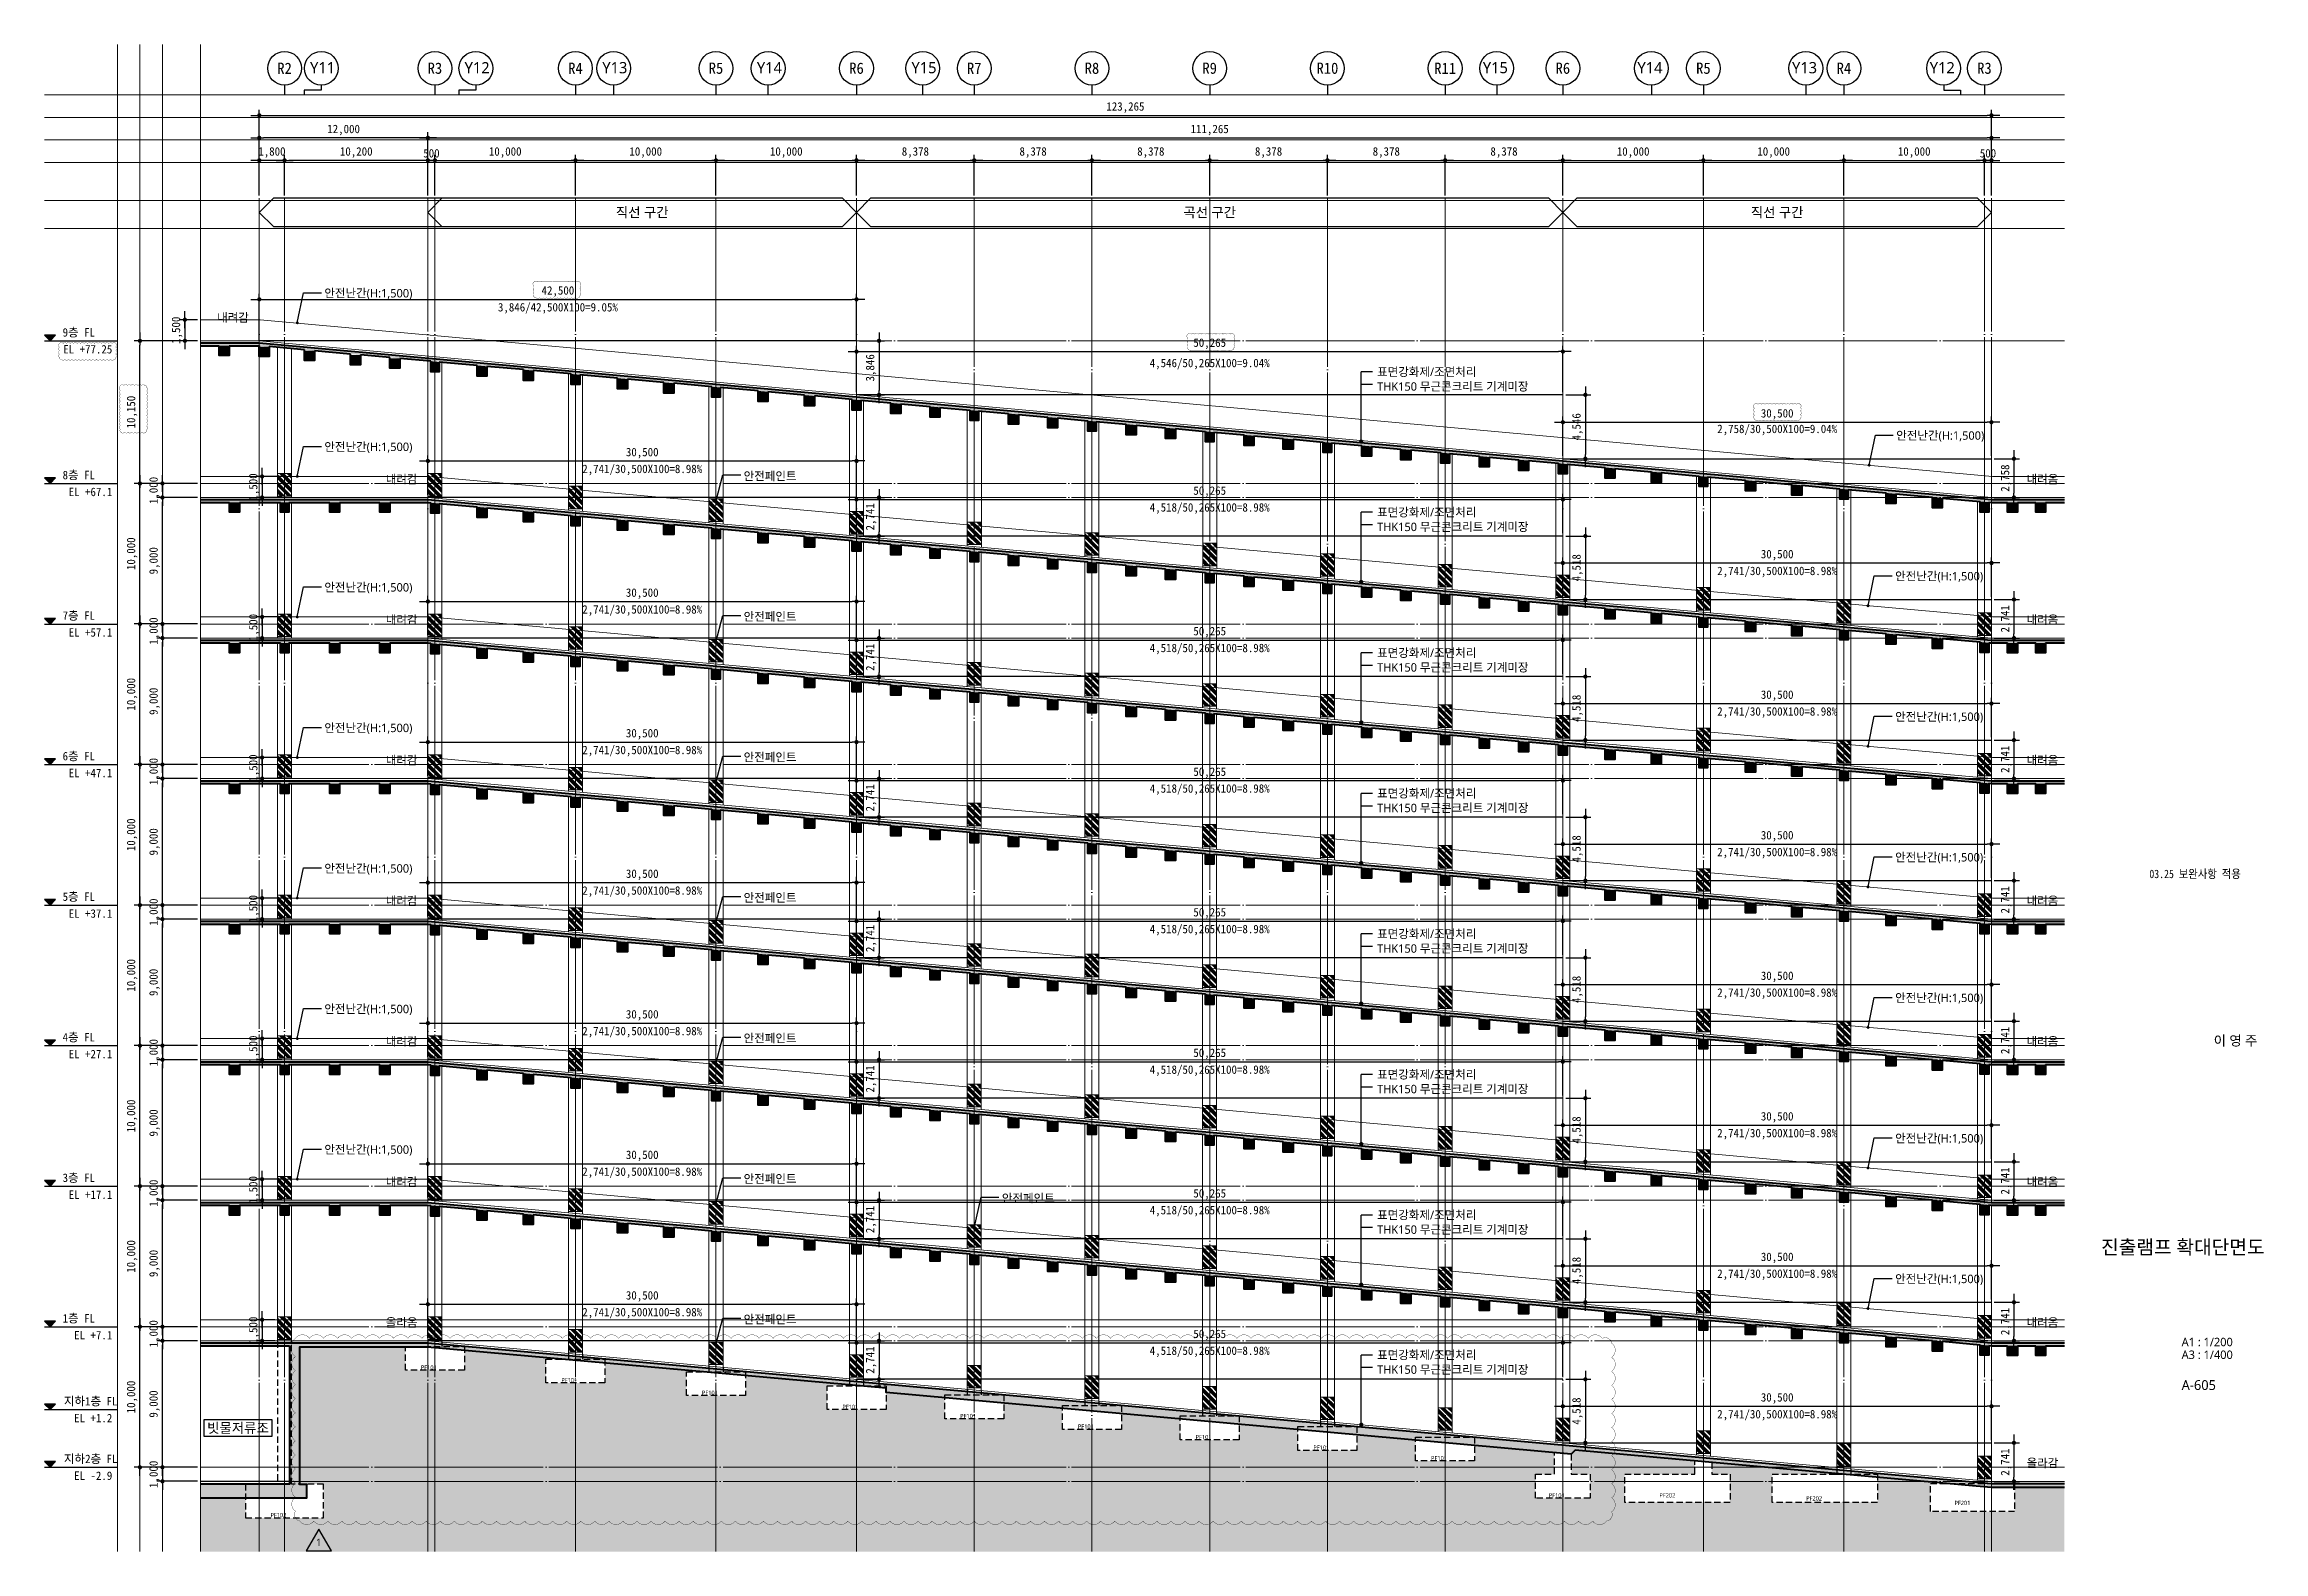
# Model space of a CAD drawing. Header units: millimetres. Extents: x 2292510 to 2787134, y 32296 to 526467.
# Drawn here: x 2292510 to 2450433, y 32296 to 139536 of the extents above; entities that cross this region are included whole.
import ezdxf
from ezdxf.enums import TextEntityAlignment as Align

# ---------------------------------------------------------------- set-up
doc = ezdxf.new("R2010")
doc.units = ezdxf.units.MM
doc.header["$LTSCALE"] = 200
doc.header["$MEASUREMENT"] = 0
doc.linetypes.add('CEN', pattern=[62, 60, -1, 0, -1])
doc.linetypes.add('HIDDEN', pattern=[0.375, 0.25, -0.125])
doc.layers.get('0').update_dxf_attribs({"linetype": 'CONTINUOUS'})
for name, color, linetype, lineweight in [('A-AXIS-BUBL', 7, 'CONTINUOUS', 25), ('A-AXIS-LINE', 1, 'CEN', 15), ('A-BORD-TEXT', 3, 'CONTINUOUS', 25), ('A-CONC-LIN1', 2, 'CONTINUOUS', 40), ('A-CONC-LIN2', 7, 'CONTINUOUS', 25), ('A-DEGN-LINE', 4, 'CONTINUOUS', 25), ('A-DIMS', 7, 'CONTINUOUS', 25), ('A-ELEV-LIN3', 8, 'CONTINUOUS', 18), ('A-MKXS-LEAD', 7, 'CONTINUOUS', 25), ('A-MKXS-TEXT1', 3, 'CONTINUOUS', 25), ('A-MKXX-NAME', 3, 'CONTINUOUS', 25), ('A-MKXX-SYMB', 7, 'CONTINUOUS', 25), ('A-XXXX-FIN2', 6, 'CONTINUOUS', 20), ('A-XXXX-SYMB', 7, 'CONTINUOUS', 25), ('A-XXXX-TXT2', 3, 'CONTINUOUS', 25), ('REV-202205', 20, 'CONTINUOUS', 25)]:
    doc.layers.add(name, color=color, linetype=linetype, lineweight=lineweight)
doc.layers.add('A-CONC-SOLD', color=252, linetype='CEN')
doc.layers.add('A-XXXX-SOLD', color=252, linetype='CONTINUOUS')
doc.layers.add('A-XXXX-NPLT', color=144, linetype='CONTINUOUS', lineweight=15, plot=False)
doc.layers.add('Defpoint', color=181, linetype='CONTINUOUS', plot=False)
doc.styles.add('HY울릉도L', font='')
doc.styles.add('돋움', font='')
doc.styles.add('돋움체', font='')
doc.styles.add('맑은고딕', font='malgun.ttf')
doc.styles.get('HY울릉도L').set_extended_font_data('HYwulM')
doc.styles.get('돋움').set_extended_font_data('DotumChe')
doc.styles.get('돋움체').set_extended_font_data('DotumChe')
doc.dimstyles.new('CDIM', dxfattribs={"dimtxt": 3, "dimasz": 1.5, "dimexe": 2, "dimexo": 1, "dimgap": 1, "dimtad": 1, "dimdec": 0, "dimrnd": 0.5, "dimzin": 0, "dimdsep": 32, "dimlunit": 6, "dimtxsty": 'HY울릉도L', "dimblk1": '_CIDOT', "dimblk2": '_CIDOT', "dimsah": 1, "dimcen": 5.5, "dimclrd": 2, "dimclre": 2, "dimclrt": 7, "dimadec": 0, "dimazin": 0, "dimtfac": 1, "dimtdec": 0, "dimtix": 1, "dimtmove": 2, "dimatfit": 1, "dimldrblk": '_CIDOT', "dimfxl": 1, "dimtolj": 1, "dimtzin": 0, "dimlwd": -1, "dimarcsym": 0})

msp = doc.modelspace()

# ---------------------------------------------------------------- texts
at = {"layer": 'A-BORD-TEXT', "style": '맑은고딕'}
msp.add_text('이 영 주', height=700, dxfattribs=at).set_placement((2449986.6, 68300), align=Align.RIGHT)
msp.add_text('진출램프 확대단면도', height=1000, dxfattribs=at).set_placement((2444684.5, 53960.5), align=Align.MIDDLE_CENTER)
for s, height, p in [('A1 : 1/200', 600, (2444598.6, 46909.3)), ('A3 : 1/400', 600, (2444598.6, 46002.3)), ('A-605', 700, (2444598.6, 43795))]:
    msp.add_text(s, height=height, dxfattribs=at).set_placement(p)
at = {"layer": 'A-MKXS-TEXT1'}
for s, style, p in [('안전난간(H:1,500)', '맑은고딕', (2312431.3, 121831.9)), ('내려감', '돋움체', (2304802, 120095.5)), ('THK150 무근콘크리트 기계미장', '맑은고딕', (2387348, 115195.9)), ('표면강화제/조면처리', '맑은고딕', (2387348, 116234.1)), ('안전난간(H:1,500)', '맑은고딕', (2424288.2, 111705.4)), ('내려감', '돋움체', (2316802, 108595.5)), ('내려옴', '돋움체', (2433567, 108595.5)), ('내려감', '돋움체', (2316802, 98595.5)), ('내려옴', '돋움체', (2433567, 98595.5)), ('내려감', '돋움체', (2316802, 88595.5)), ('내려옴', '돋움체', (2433567, 88595.5)), ('내려감', '돋움체', (2316802, 78595.5)), ('내려옴', '돋움체', (2433567, 78595.5)), ('내려감', '돋움체', (2316802, 68595.5)), ('내려옴', '돋움체', (2433567, 68595.5)), ('내려감', '돋움체', (2316802, 58595.5)), ('내려옴', '돋움체', (2433567, 58595.5)), ('안전페인트', '맑은고딕', (2360646.3, 57436.5)), ('올라옴', '돋움체', (2316802, 48595.5)), ('내려옴', '돋움체', (2433567, 48595.5)), ('표면강화제/조면처리', '맑은고딕', (2387348, 46284.4)), ('THK150 무근콘크리트 기계미장', '맑은고딕', (2387348, 45246.3)), ('올라감', '돋움체', (2433567, 38595.5))]:
    msp.add_text(s, height=600, dxfattribs=dict(at, style=style)).set_placement(p, align=Align.MIDDLE_LEFT)
at = {"layer": 'A-MKXS-TEXT1', "style": '돋움체', "width": 0.9}
msp.add_text('03.25 보완사항 적용', height=600, dxfattribs=at).set_placement((2442302.4, 80515), align=Align.MIDDLE_LEFT)
at = {"layer": 'A-MKXX-NAME', "style": '돋움체'}
msp.add_text('빗물저류조', height=700, dxfattribs=at).set_placement((2306286.7, 41095.5), align=Align.MIDDLE_CENTER)
at = {"layer": 'A-XXXX-TXT2', "ltscale": 0.2}
for s, style, p in [('R2', '돋움체', (2309602, 137835.5)), ('Y11', '맑은고딕', (2312304.3, 137879.7)), ('R3', '돋움체', (2320302, 137835.5)), ('Y12', '맑은고딕', (2323304.3, 137879.7)), ('R4', '돋움체', (2330302, 137835.5)), ('Y13', '맑은고딕', (2333104.3, 137879.6)), ('R5', '돋움체', (2340302, 137835.5)), ('Y14', '맑은고딕', (2344104.3, 137879.6)), ('R6', '돋움체', (2350302, 137835.5)), ('Y15', '맑은고딕', (2355104.3, 137879.6)), ('R7', '돋움체', (2358679.5, 137835.5)), ('R8', '돋움체', (2367057, 137835.5)), ('R9', '돋움체', (2375434.5, 137835.5)), ('R10', '돋움체', (2383812, 137835.5)), ('R11', '돋움체', (2392189.5, 137835.5)), ('Y15', '맑은고딕', (2395764.7, 137879.6)), ('R6', '돋움체', (2400567, 137835.5)), ('Y14', '맑은고딕', (2406764.7, 137879.6)), ('R5', '돋움체', (2410567, 137835.5)), ('Y13', '맑은고딕', (2417764.7, 137879.6)), ('R4', '돋움체', (2420567, 137835.5)), ('Y12', '맑은고딕', (2427564.7, 137879.7)), ('R3', '돋움체', (2430567, 137835.5))]:
    msp.add_text(s, height=800, dxfattribs=dict(at, style=style)).set_placement(p, align=Align.MIDDLE)
at = {"layer": 'Defpoint', "style": '맑은고딕'}
for s, p in [('PF101', (2319300, 45155.7)), ('PF101', (2329300, 44255.7)), ('PF101', (2339300, 43355.7)), ('PF101', (2349300, 42355.7)), ('PF101', (2357677.5, 41705.7)), ('PF101', (2366055, 40955.7)), ('PF101', (2374432.5, 40205.7)), ('PF101', (2382810, 39455.7)), ('PF101', (2391187.5, 38705.7)), ('PF101', (2399565, 36055.7)), ('PF202', (2407434.9, 36055.7)), ('PF102', (2308600, 34655.7)), ('PF202', (2417880.4, 35841)), ('PF201', (2428433.2, 35519.1))]:
    msp.add_text(s, height=300, dxfattribs=at).set_placement(p, align=Align.BOTTOM_LEFT)

# ---------------------------------------------------------------- blocks, each defined once
blk = doc.blocks.new('_CIDOT')
at = {"color": 0, "linetype": 'ByBlock'}
blk.add_line((2, 0), (-1, 0), dxfattribs=at)
at = {"color": 0, "linetype": 'ByBlock', "const_width": 0.5}
blk.add_lwpolyline([(-0.25, 0, 1), (0.25, 0, 1)], format="xyb", close=True, dxfattribs=at)
blk = doc.blocks.new('*D337')
at = {"layer": 'A-DIMS', "lineweight": -2, "transparency": 16777216}
for p, q in [((2177410, 57296), (2174510, 57296)), ((2177410, 48296), (2174510, 48296))]:
    blk.add_line(p, q, dxfattribs=at)
at = {"layer": 'A-DIMS', "transparency": 16777216}
blk.add_line((2174910, 48596), (2174910, 56996), dxfattribs=at)
at = {"layer": 'A-DIMS', "transparency": 16777216, "xscale": 300, "yscale": 300, "zscale": 300}
for p, rotation in [((2174910, 57296), 90), ((2174910, 48296), 270)]:
    blk.add_blockref('_CIDOT', p, dxfattribs=dict(at, rotation=rotation))
at = {"layer": 'A-DIMS', "color": 3, "transparency": 16777216, "insert": (2174352, 52796), "char_height": 600, "attachment_point": 5, "rotation": 90, "style": '돋움'}
blk.add_mtext('\\A1;9,000', dxfattribs=at)
blk = doc.blocks.new('*D338')
at = {"layer": 'A-DIMS', "lineweight": -2, "transparency": 16777216}
for p, q in [((2177410, 58296), (2172910, 58296)), ((2177410, 48296), (2172910, 48296))]:
    blk.add_line(p, q, dxfattribs=at)
at = {"layer": 'A-DIMS', "transparency": 16777216}
blk.add_line((2173310, 48596), (2173310, 57996), dxfattribs=at)
at = {"layer": 'A-DIMS', "transparency": 16777216, "xscale": 300, "yscale": 300, "zscale": 300}
for p, rotation in [((2173310, 58296), 90), ((2173310, 48296), 270)]:
    blk.add_blockref('_CIDOT', p, dxfattribs=dict(at, rotation=rotation))
at = {"layer": 'A-DIMS', "color": 3, "transparency": 16777216, "insert": (2172752, 53296), "char_height": 600, "attachment_point": 5, "rotation": 90, "style": '돋움'}
blk.add_mtext('\\A1;10,000', dxfattribs=at)
blk = doc.blocks.new('*D339')
at = {"layer": 'A-DIMS', "lineweight": -2, "transparency": 16777216}
for p, q in [((2177410, 48296), (2174510, 48296)), ((2177410, 47296), (2174510, 47296))]:
    blk.add_line(p, q, dxfattribs=at)
at = {"layer": 'A-DIMS', "transparency": 16777216}
for p, q in [((2174910, 48596), (2174910, 48896)), ((2174910, 48296), (2174910, 47296)), ((2174910, 46996), (2174910, 46696))]:
    blk.add_line(p, q, dxfattribs=at)
at = {"layer": 'A-DIMS', "transparency": 16777216, "xscale": 300, "yscale": 300, "zscale": 300}
for p, rotation in [((2174910, 48296), 270), ((2174910, 47296), 90)]:
    blk.add_blockref('_CIDOT', p, dxfattribs=dict(at, rotation=rotation))
at = {"layer": 'A-DIMS', "color": 3, "transparency": 16777216, "insert": (2174352, 47796), "char_height": 600, "attachment_point": 5, "rotation": 90, "style": '돋움'}
blk.add_mtext('\\A1;1,000', dxfattribs=at)
blk = doc.blocks.new('*D340')
at = {"layer": 'A-DIMS', "lineweight": -2, "transparency": 16777216}
for p, q in [((2177410, 47296), (2174510, 47296)), ((2177410, 38296), (2174510, 38296))]:
    blk.add_line(p, q, dxfattribs=at)
at = {"layer": 'A-DIMS', "transparency": 16777216}
blk.add_line((2174910, 38596), (2174910, 46996), dxfattribs=at)
at = {"layer": 'A-DIMS', "transparency": 16777216, "xscale": 300, "yscale": 300, "zscale": 300}
for p, rotation in [((2174910, 47296), 90), ((2174910, 38296), 270)]:
    blk.add_blockref('_CIDOT', p, dxfattribs=dict(at, rotation=rotation))
at = {"layer": 'A-DIMS', "color": 3, "transparency": 16777216, "insert": (2174352, 42796), "char_height": 600, "attachment_point": 5, "rotation": 90, "style": '돋움'}
blk.add_mtext('\\A1;9,000', dxfattribs=at)
blk = doc.blocks.new('*D341')
at = {"layer": 'A-DIMS', "lineweight": -2, "transparency": 16777216}
for p, q in [((2177410, 48296), (2172910, 48296)), ((2177410, 38296), (2172910, 38296))]:
    blk.add_line(p, q, dxfattribs=at)
at = {"layer": 'A-DIMS', "transparency": 16777216}
blk.add_line((2173310, 38596), (2173310, 47996), dxfattribs=at)
at = {"layer": 'A-DIMS', "transparency": 16777216, "xscale": 300, "yscale": 300, "zscale": 300}
for p, rotation in [((2173310, 48296), 90), ((2173310, 38296), 270)]:
    blk.add_blockref('_CIDOT', p, dxfattribs=dict(at, rotation=rotation))
at = {"layer": 'A-DIMS', "color": 3, "transparency": 16777216, "insert": (2172752, 43296), "char_height": 600, "attachment_point": 5, "rotation": 90, "style": '돋움'}
blk.add_mtext('\\A1;10,000', dxfattribs=at)
blk = doc.blocks.new('*D342')
at = {"layer": 'A-DIMS', "lineweight": -2, "transparency": 16777216}
for p, q in [((2177410, 38296), (2174510, 38296)), ((2177410, 37296), (2174510, 37296))]:
    blk.add_line(p, q, dxfattribs=at)
at = {"layer": 'A-DIMS', "transparency": 16777216}
for p, q in [((2174910, 38596), (2174910, 38896)), ((2174910, 38296), (2174910, 37296)), ((2174910, 36996), (2174910, 36696))]:
    blk.add_line(p, q, dxfattribs=at)
at = {"layer": 'A-DIMS', "transparency": 16777216, "xscale": 300, "yscale": 300, "zscale": 300}
for p, rotation in [((2174910, 38296), 270), ((2174910, 37296), 90)]:
    blk.add_blockref('_CIDOT', p, dxfattribs=dict(at, rotation=rotation))
at = {"layer": 'A-DIMS', "color": 3, "transparency": 16777216, "insert": (2174352, 37796), "char_height": 600, "attachment_point": 5, "rotation": 90, "style": '돋움'}
blk.add_mtext('\\A1;1,000', dxfattribs=at)
blk = doc.blocks.new('*D343')
at = {"layer": 'A-DIMS', "lineweight": -2, "transparency": 16777216}
for p, q in [((2177410, 67296), (2174510, 67296)), ((2177410, 58296), (2174510, 58296))]:
    blk.add_line(p, q, dxfattribs=at)
at = {"layer": 'A-DIMS', "transparency": 16777216}
blk.add_line((2174910, 58596), (2174910, 66996), dxfattribs=at)
at = {"layer": 'A-DIMS', "transparency": 16777216, "xscale": 300, "yscale": 300, "zscale": 300}
for p, rotation in [((2174910, 67296), 90), ((2174910, 58296), 270)]:
    blk.add_blockref('_CIDOT', p, dxfattribs=dict(at, rotation=rotation))
at = {"layer": 'A-DIMS', "color": 3, "transparency": 16777216, "insert": (2174352, 62796), "char_height": 600, "attachment_point": 5, "rotation": 90, "style": '돋움'}
blk.add_mtext('\\A1;9,000', dxfattribs=at)
blk = doc.blocks.new('*D344')
at = {"layer": 'A-DIMS', "lineweight": -2, "transparency": 16777216}
for p, q in [((2177410, 68296), (2172910, 68296)), ((2177410, 58296), (2172910, 58296))]:
    blk.add_line(p, q, dxfattribs=at)
at = {"layer": 'A-DIMS', "transparency": 16777216}
blk.add_line((2173310, 58596), (2173310, 67996), dxfattribs=at)
at = {"layer": 'A-DIMS', "transparency": 16777216, "xscale": 300, "yscale": 300, "zscale": 300}
for p, rotation in [((2173310, 68296), 90), ((2173310, 58296), 270)]:
    blk.add_blockref('_CIDOT', p, dxfattribs=dict(at, rotation=rotation))
at = {"layer": 'A-DIMS', "color": 3, "transparency": 16777216, "insert": (2172752, 63296), "char_height": 600, "attachment_point": 5, "rotation": 90, "style": '돋움'}
blk.add_mtext('\\A1;10,000', dxfattribs=at)
blk = doc.blocks.new('*D345')
at = {"layer": 'A-DIMS', "transparency": 16777216}
for p, q in [((2174910, 58596), (2174910, 58896)), ((2174910, 58296), (2174910, 57296)), ((2174910, 56996), (2174910, 56696))]:
    blk.add_line(p, q, dxfattribs=at)
at = {"layer": 'A-DIMS', "lineweight": -2, "transparency": 16777216}
for p, q in [((2177410, 58296), (2174510, 58296)), ((2177410, 57296), (2174510, 57296))]:
    blk.add_line(p, q, dxfattribs=at)
at = {"layer": 'A-DIMS', "transparency": 16777216, "xscale": 300, "yscale": 300, "zscale": 300}
for p, rotation in [((2174910, 58296), 270), ((2174910, 57296), 90)]:
    blk.add_blockref('_CIDOT', p, dxfattribs=dict(at, rotation=rotation))
at = {"layer": 'A-DIMS', "color": 3, "transparency": 16777216, "insert": (2174352, 57796), "char_height": 600, "attachment_point": 5, "rotation": 90, "style": '돋움'}
blk.add_mtext('\\A1;1,000', dxfattribs=at)
blk = doc.blocks.new('*D346')
at = {"layer": 'A-DIMS', "lineweight": -2, "transparency": 16777216}
for p, q in [((2177410, 77296), (2174510, 77296)), ((2177410, 68296), (2174510, 68296))]:
    blk.add_line(p, q, dxfattribs=at)
at = {"layer": 'A-DIMS', "transparency": 16777216}
blk.add_line((2174910, 68596), (2174910, 76996), dxfattribs=at)
at = {"layer": 'A-DIMS', "transparency": 16777216, "xscale": 300, "yscale": 300, "zscale": 300}
for p, rotation in [((2174910, 77296), 90), ((2174910, 68296), 270)]:
    blk.add_blockref('_CIDOT', p, dxfattribs=dict(at, rotation=rotation))
at = {"layer": 'A-DIMS', "color": 3, "transparency": 16777216, "insert": (2174352, 72796), "char_height": 600, "attachment_point": 5, "rotation": 90, "style": '돋움'}
blk.add_mtext('\\A1;9,000', dxfattribs=at)
blk = doc.blocks.new('*D347')
at = {"layer": 'A-DIMS', "lineweight": -2, "transparency": 16777216}
for p, q in [((2177410, 78296), (2172910, 78296)), ((2177410, 68296), (2172910, 68296))]:
    blk.add_line(p, q, dxfattribs=at)
at = {"layer": 'A-DIMS', "transparency": 16777216}
blk.add_line((2173310, 68596), (2173310, 77996), dxfattribs=at)
at = {"layer": 'A-DIMS', "transparency": 16777216, "xscale": 300, "yscale": 300, "zscale": 300}
for p, rotation in [((2173310, 78296), 90), ((2173310, 68296), 270)]:
    blk.add_blockref('_CIDOT', p, dxfattribs=dict(at, rotation=rotation))
at = {"layer": 'A-DIMS', "color": 3, "transparency": 16777216, "insert": (2172752, 73296), "char_height": 600, "attachment_point": 5, "rotation": 90, "style": '돋움'}
blk.add_mtext('\\A1;10,000', dxfattribs=at)
blk = doc.blocks.new('*D348')
at = {"layer": 'A-DIMS', "lineweight": -2, "transparency": 16777216}
for p, q in [((2177410, 68296), (2174510, 68296)), ((2177410, 67296), (2174510, 67296))]:
    blk.add_line(p, q, dxfattribs=at)
at = {"layer": 'A-DIMS', "transparency": 16777216}
for p, q in [((2174910, 68596), (2174910, 68896)), ((2174910, 68296), (2174910, 67296)), ((2174910, 66996), (2174910, 66696))]:
    blk.add_line(p, q, dxfattribs=at)
at = {"layer": 'A-DIMS', "transparency": 16777216, "xscale": 300, "yscale": 300, "zscale": 300}
for p, rotation in [((2174910, 68296), 270), ((2174910, 67296), 90)]:
    blk.add_blockref('_CIDOT', p, dxfattribs=dict(at, rotation=rotation))
at = {"layer": 'A-DIMS', "color": 3, "transparency": 16777216, "insert": (2174352, 67796), "char_height": 600, "attachment_point": 5, "rotation": 90, "style": '돋움'}
blk.add_mtext('\\A1;1,000', dxfattribs=at)
blk = doc.blocks.new('*D349')
at = {"layer": 'A-DIMS', "lineweight": -2, "transparency": 16777216}
for p, q in [((2177410, 87296), (2174510, 87296)), ((2177410, 78296), (2174510, 78296))]:
    blk.add_line(p, q, dxfattribs=at)
at = {"layer": 'A-DIMS', "transparency": 16777216}
blk.add_line((2174910, 78596), (2174910, 86996), dxfattribs=at)
at = {"layer": 'A-DIMS', "transparency": 16777216, "xscale": 300, "yscale": 300, "zscale": 300}
for p, rotation in [((2174910, 87296), 90), ((2174910, 78296), 270)]:
    blk.add_blockref('_CIDOT', p, dxfattribs=dict(at, rotation=rotation))
at = {"layer": 'A-DIMS', "color": 3, "transparency": 16777216, "insert": (2174352, 82796), "char_height": 600, "attachment_point": 5, "rotation": 90, "style": '돋움'}
blk.add_mtext('\\A1;9,000', dxfattribs=at)
blk = doc.blocks.new('*D350')
at = {"layer": 'A-DIMS', "lineweight": -2, "transparency": 16777216}
for p, q in [((2177410, 88296), (2172910, 88296)), ((2177410, 78296), (2172910, 78296))]:
    blk.add_line(p, q, dxfattribs=at)
at = {"layer": 'A-DIMS', "transparency": 16777216}
blk.add_line((2173310, 78596), (2173310, 87996), dxfattribs=at)
at = {"layer": 'A-DIMS', "transparency": 16777216, "xscale": 300, "yscale": 300, "zscale": 300}
for p, rotation in [((2173310, 88296), 90), ((2173310, 78296), 270)]:
    blk.add_blockref('_CIDOT', p, dxfattribs=dict(at, rotation=rotation))
at = {"layer": 'A-DIMS', "color": 3, "transparency": 16777216, "insert": (2172752, 83296), "char_height": 600, "attachment_point": 5, "rotation": 90, "style": '돋움'}
blk.add_mtext('\\A1;10,000', dxfattribs=at)
blk = doc.blocks.new('*D351')
at = {"layer": 'A-DIMS', "lineweight": -2, "transparency": 16777216}
for p, q in [((2177410, 78296), (2174510, 78296)), ((2177410, 77296), (2174510, 77296))]:
    blk.add_line(p, q, dxfattribs=at)
at = {"layer": 'A-DIMS', "transparency": 16777216}
for p, q in [((2174910, 78596), (2174910, 78896)), ((2174910, 78296), (2174910, 77296)), ((2174910, 76996), (2174910, 76696))]:
    blk.add_line(p, q, dxfattribs=at)
at = {"layer": 'A-DIMS', "transparency": 16777216, "xscale": 300, "yscale": 300, "zscale": 300}
for p, rotation in [((2174910, 78296), 270), ((2174910, 77296), 90)]:
    blk.add_blockref('_CIDOT', p, dxfattribs=dict(at, rotation=rotation))
at = {"layer": 'A-DIMS', "color": 3, "transparency": 16777216, "insert": (2174352, 77796), "char_height": 600, "attachment_point": 5, "rotation": 90, "style": '돋움'}
blk.add_mtext('\\A1;1,000', dxfattribs=at)
blk = doc.blocks.new('*D352')
at = {"layer": 'A-DIMS', "lineweight": -2, "transparency": 16777216}
for p, q in [((2177410, 97296), (2174510, 97296)), ((2177410, 88296), (2174510, 88296))]:
    blk.add_line(p, q, dxfattribs=at)
at = {"layer": 'A-DIMS', "transparency": 16777216}
blk.add_line((2174910, 88596), (2174910, 96996), dxfattribs=at)
at = {"layer": 'A-DIMS', "transparency": 16777216, "xscale": 300, "yscale": 300, "zscale": 300}
for p, rotation in [((2174910, 97296), 90), ((2174910, 88296), 270)]:
    blk.add_blockref('_CIDOT', p, dxfattribs=dict(at, rotation=rotation))
at = {"layer": 'A-DIMS', "color": 3, "transparency": 16777216, "insert": (2174352, 92796), "char_height": 600, "attachment_point": 5, "rotation": 90, "style": '돋움'}
blk.add_mtext('\\A1;9,000', dxfattribs=at)
blk = doc.blocks.new('*D353')
at = {"layer": 'A-DIMS', "lineweight": -2, "transparency": 16777216}
for p, q in [((2177410, 98296), (2172910, 98296)), ((2177410, 88296), (2172910, 88296))]:
    blk.add_line(p, q, dxfattribs=at)
at = {"layer": 'A-DIMS', "transparency": 16777216}
blk.add_line((2173310, 88596), (2173310, 97996), dxfattribs=at)
at = {"layer": 'A-DIMS', "transparency": 16777216, "xscale": 300, "yscale": 300, "zscale": 300}
for p, rotation in [((2173310, 98296), 90), ((2173310, 88296), 270)]:
    blk.add_blockref('_CIDOT', p, dxfattribs=dict(at, rotation=rotation))
at = {"layer": 'A-DIMS', "color": 3, "transparency": 16777216, "insert": (2172752, 93296), "char_height": 600, "attachment_point": 5, "rotation": 90, "style": '돋움'}
blk.add_mtext('\\A1;10,000', dxfattribs=at)
blk = doc.blocks.new('*D354')
at = {"layer": 'A-DIMS', "transparency": 16777216}
for p, q in [((2174910, 88596), (2174910, 88896)), ((2174910, 88296), (2174910, 87296)), ((2174910, 86996), (2174910, 86696))]:
    blk.add_line(p, q, dxfattribs=at)
at = {"layer": 'A-DIMS', "lineweight": -2, "transparency": 16777216}
for p, q in [((2177410, 88296), (2174510, 88296)), ((2177410, 87296), (2174510, 87296))]:
    blk.add_line(p, q, dxfattribs=at)
at = {"layer": 'A-DIMS', "transparency": 16777216, "xscale": 300, "yscale": 300, "zscale": 300}
for p, rotation in [((2174910, 88296), 270), ((2174910, 87296), 90)]:
    blk.add_blockref('_CIDOT', p, dxfattribs=dict(at, rotation=rotation))
at = {"layer": 'A-DIMS', "color": 3, "transparency": 16777216, "insert": (2174352, 87796), "char_height": 600, "attachment_point": 5, "rotation": 90, "style": '돋움'}
blk.add_mtext('\\A1;1,000', dxfattribs=at)
blk = doc.blocks.new('*D355')
at = {"layer": 'A-DIMS', "lineweight": -2, "transparency": 16777216}
for p, q in [((2177410, 107296), (2174510, 107296)), ((2177410, 98296), (2174510, 98296))]:
    blk.add_line(p, q, dxfattribs=at)
at = {"layer": 'A-DIMS', "transparency": 16777216}
blk.add_line((2174910, 98596), (2174910, 106996), dxfattribs=at)
at = {"layer": 'A-DIMS', "transparency": 16777216, "xscale": 300, "yscale": 300, "zscale": 300}
for p, rotation in [((2174910, 107296), 90), ((2174910, 98296), 270)]:
    blk.add_blockref('_CIDOT', p, dxfattribs=dict(at, rotation=rotation))
at = {"layer": 'A-DIMS', "color": 3, "transparency": 16777216, "insert": (2174352, 102796), "char_height": 600, "attachment_point": 5, "rotation": 90, "style": '돋움'}
blk.add_mtext('\\A1;9,000', dxfattribs=at)
blk = doc.blocks.new('*D356')
at = {"layer": 'A-DIMS', "lineweight": -2, "transparency": 16777216}
for p, q in [((2177410, 108296), (2172910, 108296)), ((2177410, 98296), (2172910, 98296))]:
    blk.add_line(p, q, dxfattribs=at)
at = {"layer": 'A-DIMS', "transparency": 16777216}
blk.add_line((2173310, 98596), (2173310, 107996), dxfattribs=at)
at = {"layer": 'A-DIMS', "transparency": 16777216, "xscale": 300, "yscale": 300, "zscale": 300}
for p, rotation in [((2173310, 108296), 90), ((2173310, 98296), 270)]:
    blk.add_blockref('_CIDOT', p, dxfattribs=dict(at, rotation=rotation))
at = {"layer": 'A-DIMS', "color": 3, "transparency": 16777216, "insert": (2172752, 103296), "char_height": 600, "attachment_point": 5, "rotation": 90, "style": '돋움'}
blk.add_mtext('\\A1;10,000', dxfattribs=at)
blk = doc.blocks.new('*D357')
at = {"layer": 'A-DIMS', "lineweight": -2, "transparency": 16777216}
for p, q in [((2177410, 98296), (2174510, 98296)), ((2177410, 97296), (2174510, 97296))]:
    blk.add_line(p, q, dxfattribs=at)
at = {"layer": 'A-DIMS', "transparency": 16777216}
for p, q in [((2174910, 98596), (2174910, 98896)), ((2174910, 98296), (2174910, 97296)), ((2174910, 96996), (2174910, 96696))]:
    blk.add_line(p, q, dxfattribs=at)
at = {"layer": 'A-DIMS', "transparency": 16777216, "xscale": 300, "yscale": 300, "zscale": 300}
for p, rotation in [((2174910, 98296), 270), ((2174910, 97296), 90)]:
    blk.add_blockref('_CIDOT', p, dxfattribs=dict(at, rotation=rotation))
at = {"layer": 'A-DIMS', "color": 3, "transparency": 16777216, "insert": (2174352, 97796), "char_height": 600, "attachment_point": 5, "rotation": 90, "style": '돋움'}
blk.add_mtext('\\A1;1,000', dxfattribs=at)
blk = doc.blocks.new('*D358')
at = {"layer": 'A-DIMS', "lineweight": -2, "transparency": 16777216}
for p, q in [((2177410, 118446), (2172910, 118446)), ((2177410, 108296), (2172910, 108296))]:
    blk.add_line(p, q, dxfattribs=at)
at = {"layer": 'A-DIMS', "transparency": 16777216}
blk.add_line((2173310, 108596), (2173310, 118146), dxfattribs=at)
at = {"layer": 'A-DIMS', "transparency": 16777216, "xscale": 300, "yscale": 300, "zscale": 300}
for p, rotation in [((2173310, 118446), 90), ((2173310, 108296), 270)]:
    blk.add_blockref('_CIDOT', p, dxfattribs=dict(at, rotation=rotation))
at = {"layer": 'A-DIMS', "color": 3, "transparency": 16777216, "insert": (2172752, 113371), "char_height": 600, "attachment_point": 5, "rotation": 90, "style": '돋움'}
blk.add_mtext('\\A1;10,150', dxfattribs=at)
blk = doc.blocks.new('*D359')
at = {"layer": 'A-DIMS', "lineweight": -2, "transparency": 16777216}
for p, q in [((2177410, 108296), (2174510, 108296)), ((2177410, 107296), (2174510, 107296))]:
    blk.add_line(p, q, dxfattribs=at)
at = {"layer": 'A-DIMS', "transparency": 16777216}
for p, q in [((2174910, 108596), (2174910, 108896)), ((2174910, 108296), (2174910, 107296)), ((2174910, 106996), (2174910, 106696))]:
    blk.add_line(p, q, dxfattribs=at)
at = {"layer": 'A-DIMS', "transparency": 16777216, "xscale": 300, "yscale": 300, "zscale": 300}
for p, rotation in [((2174910, 108296), 270), ((2174910, 107296), 90)]:
    blk.add_blockref('_CIDOT', p, dxfattribs=dict(at, rotation=rotation))
at = {"layer": 'A-DIMS', "color": 3, "transparency": 16777216, "insert": (2174352, 107796), "char_height": 600, "attachment_point": 5, "rotation": 90, "style": '돋움'}
blk.add_mtext('\\A1;1,000', dxfattribs=at)
blk = doc.blocks.new('*D360')
at = {"layer": 'A-DIMS', "lineweight": -2, "transparency": 16777216}
for p, q in [((2194302, 128786), (2194302, 131686)), ((2204302, 128786), (2204302, 131686))]:
    blk.add_line(p, q, dxfattribs=at)
at = {"layer": 'A-DIMS', "transparency": 16777216}
blk.add_line((2194602, 131286), (2204002, 131286), dxfattribs=at)
at = {"layer": 'A-DIMS', "transparency": 16777216, "xscale": 300, "yscale": 300, "zscale": 300, "rotation": 180}
blk.add_blockref('_CIDOT', (2194302, 131286), dxfattribs=at)
at = {"layer": 'A-DIMS', "transparency": 16777216, "xscale": 300, "yscale": 300, "zscale": 300}
blk.add_blockref('_CIDOT', (2204302, 131286), dxfattribs=at)
at = {"layer": 'A-DIMS', "color": 3, "transparency": 16777216, "insert": (2199302, 131843), "char_height": 600, "attachment_point": 5, "style": '돋움'}
blk.add_mtext('\\A1;10,000', dxfattribs=at)
blk = doc.blocks.new('*D361')
at = {"layer": 'A-DIMS', "lineweight": -2, "transparency": 16777216}
for p, q in [((2181802, 130386), (2181802, 134886)), ((2305067, 130386), (2305067, 134886))]:
    blk.add_line(p, q, dxfattribs=at)
at = {"layer": 'A-DIMS', "transparency": 16777216}
blk.add_line((2182102, 134486), (2304767, 134486), dxfattribs=at)
at = {"layer": 'A-DIMS', "transparency": 16777216, "xscale": 300, "yscale": 300, "zscale": 300, "rotation": 180}
blk.add_blockref('_CIDOT', (2181802, 134486), dxfattribs=at)
at = {"layer": 'A-DIMS', "transparency": 16777216, "xscale": 300, "yscale": 300, "zscale": 300}
blk.add_blockref('_CIDOT', (2305067, 134486), dxfattribs=at)
at = {"layer": 'A-DIMS', "color": 3, "transparency": 16777216, "insert": (2243435, 135043), "char_height": 600, "attachment_point": 5, "style": '돋움'}
blk.add_mtext('\\A1;123,265', dxfattribs=at)
blk = doc.blocks.new('*D362')
at = {"layer": 'A-DIMS', "lineweight": -2, "transparency": 16777216}
for p, q in [((2204302, 128786), (2204302, 131686)), ((2214302, 128786), (2214302, 131686))]:
    blk.add_line(p, q, dxfattribs=at)
at = {"layer": 'A-DIMS', "transparency": 16777216}
blk.add_line((2204602, 131286), (2214002, 131286), dxfattribs=at)
at = {"layer": 'A-DIMS', "transparency": 16777216, "xscale": 300, "yscale": 300, "zscale": 300, "rotation": 180}
blk.add_blockref('_CIDOT', (2204302, 131286), dxfattribs=at)
at = {"layer": 'A-DIMS', "transparency": 16777216, "xscale": 300, "yscale": 300, "zscale": 300}
blk.add_blockref('_CIDOT', (2214302, 131286), dxfattribs=at)
at = {"layer": 'A-DIMS', "color": 3, "transparency": 16777216, "insert": (2209302, 131843), "char_height": 600, "attachment_point": 5, "style": '돋움'}
blk.add_mtext('\\A1;10,000', dxfattribs=at)
blk = doc.blocks.new('*D363')
at = {"layer": 'A-DIMS', "lineweight": -2, "transparency": 16777216}
for p, q in [((2214302, 128786), (2214302, 131686)), ((2224302, 128786), (2224302, 131686))]:
    blk.add_line(p, q, dxfattribs=at)
at = {"layer": 'A-DIMS', "transparency": 16777216}
blk.add_line((2214602, 131286), (2224002, 131286), dxfattribs=at)
at = {"layer": 'A-DIMS', "transparency": 16777216, "xscale": 300, "yscale": 300, "zscale": 300, "rotation": 180}
blk.add_blockref('_CIDOT', (2214302, 131286), dxfattribs=at)
at = {"layer": 'A-DIMS', "transparency": 16777216, "xscale": 300, "yscale": 300, "zscale": 300}
blk.add_blockref('_CIDOT', (2224302, 131286), dxfattribs=at)
at = {"layer": 'A-DIMS', "color": 3, "transparency": 16777216, "insert": (2219302, 131843), "char_height": 600, "attachment_point": 5, "style": '돋움'}
blk.add_mtext('\\A1;10,000', dxfattribs=at)
blk = doc.blocks.new('*D364')
at = {"layer": 'A-DIMS', "lineweight": -2, "transparency": 16777216}
for p, q in [((2224302, 128786), (2224302, 131686)), ((2232680, 128786), (2232680, 131686))]:
    blk.add_line(p, q, dxfattribs=at)
at = {"layer": 'A-DIMS', "transparency": 16777216}
blk.add_line((2224602, 131286), (2232380, 131286), dxfattribs=at)
at = {"layer": 'A-DIMS', "transparency": 16777216, "xscale": 300, "yscale": 300, "zscale": 300, "rotation": 180}
blk.add_blockref('_CIDOT', (2224302, 131286), dxfattribs=at)
at = {"layer": 'A-DIMS', "transparency": 16777216, "xscale": 300, "yscale": 300, "zscale": 300}
blk.add_blockref('_CIDOT', (2232680, 131286), dxfattribs=at)
at = {"layer": 'A-DIMS', "color": 3, "transparency": 16777216, "insert": (2228491, 131843), "char_height": 600, "attachment_point": 5, "style": '돋움'}
blk.add_mtext('\\A1;8,378', dxfattribs=at)
blk = doc.blocks.new('*D365')
at = {"layer": 'A-DIMS', "lineweight": -2, "transparency": 16777216}
for p, q in [((2274567, 128786), (2274567, 131686)), ((2284567, 128786), (2284567, 131686))]:
    blk.add_line(p, q, dxfattribs=at)
at = {"layer": 'A-DIMS', "transparency": 16777216}
blk.add_line((2274867, 131286), (2284267, 131286), dxfattribs=at)
at = {"layer": 'A-DIMS', "transparency": 16777216, "xscale": 300, "yscale": 300, "zscale": 300, "rotation": 180}
blk.add_blockref('_CIDOT', (2274567, 131286), dxfattribs=at)
at = {"layer": 'A-DIMS', "transparency": 16777216, "xscale": 300, "yscale": 300, "zscale": 300}
blk.add_blockref('_CIDOT', (2284567, 131286), dxfattribs=at)
at = {"layer": 'A-DIMS', "color": 3, "transparency": 16777216, "insert": (2279567, 131843), "char_height": 600, "attachment_point": 5, "style": '돋움'}
blk.add_mtext('\\A1;10,000', dxfattribs=at)
blk = doc.blocks.new('*D366')
at = {"layer": 'A-DIMS', "lineweight": -2, "transparency": 16777216}
for p, q in [((2284567, 128786), (2284567, 131686)), ((2294567, 128786), (2294567, 131686))]:
    blk.add_line(p, q, dxfattribs=at)
at = {"layer": 'A-DIMS', "transparency": 16777216}
blk.add_line((2284867, 131286), (2294267, 131286), dxfattribs=at)
at = {"layer": 'A-DIMS', "transparency": 16777216, "xscale": 300, "yscale": 300, "zscale": 300, "rotation": 180}
blk.add_blockref('_CIDOT', (2284567, 131286), dxfattribs=at)
at = {"layer": 'A-DIMS', "transparency": 16777216, "xscale": 300, "yscale": 300, "zscale": 300}
blk.add_blockref('_CIDOT', (2294567, 131286), dxfattribs=at)
at = {"layer": 'A-DIMS', "color": 3, "transparency": 16777216, "insert": (2289567, 131843), "char_height": 600, "attachment_point": 5, "style": '돋움'}
blk.add_mtext('\\A1;10,000', dxfattribs=at)
blk = doc.blocks.new('*D367')
at = {"layer": 'A-DIMS', "lineweight": -2, "transparency": 16777216}
for p, q in [((2294567, 128786), (2294567, 131686)), ((2304567, 128786), (2304567, 131686))]:
    blk.add_line(p, q, dxfattribs=at)
at = {"layer": 'A-DIMS', "transparency": 16777216}
blk.add_line((2294867, 131286), (2304267, 131286), dxfattribs=at)
at = {"layer": 'A-DIMS', "transparency": 16777216, "xscale": 300, "yscale": 300, "zscale": 300, "rotation": 180}
blk.add_blockref('_CIDOT', (2294567, 131286), dxfattribs=at)
at = {"layer": 'A-DIMS', "transparency": 16777216, "xscale": 300, "yscale": 300, "zscale": 300}
blk.add_blockref('_CIDOT', (2304567, 131286), dxfattribs=at)
at = {"layer": 'A-DIMS', "color": 3, "transparency": 16777216, "insert": (2299567, 131843), "char_height": 600, "attachment_point": 5, "style": '돋움'}
blk.add_mtext('\\A1;10,000', dxfattribs=at)
blk = doc.blocks.new('*D368')
at = {"layer": 'A-DIMS', "transparency": 16777216}
for p, q in [((2193502, 131286), (2193202, 131286)), ((2194302, 131286), (2193802, 131286)), ((2194602, 131286), (2194902, 131286))]:
    blk.add_line(p, q, dxfattribs=at)
at = {"layer": 'A-DIMS', "lineweight": -2, "transparency": 16777216}
for p, q in [((2193802, 128786), (2193802, 131686)), ((2194302, 128786), (2194302, 131686))]:
    blk.add_line(p, q, dxfattribs=at)
at = {"layer": 'A-DIMS', "transparency": 16777216, "xscale": 300, "yscale": 300, "zscale": 300}
blk.add_blockref('_CIDOT', (2193802, 131286), dxfattribs=at)
at = {"layer": 'A-DIMS', "transparency": 16777216, "xscale": 300, "yscale": 300, "zscale": 300, "rotation": 180}
blk.add_blockref('_CIDOT', (2194302, 131286), dxfattribs=at)
at = {"layer": 'A-DIMS', "color": 3, "transparency": 16777216, "insert": (2194052, 131786), "char_height": 600, "attachment_point": 5, "style": '돋움'}
blk.add_mtext('\\A1;500', dxfattribs=at)
blk = doc.blocks.new('*D369')
at = {"layer": 'A-DIMS', "transparency": 16777216}
for p, q in [((2304267, 131286), (2303967, 131286)), ((2304567, 131286), (2305067, 131286)), ((2305367, 131286), (2305667, 131286))]:
    blk.add_line(p, q, dxfattribs=at)
at = {"layer": 'A-DIMS', "lineweight": -2, "transparency": 16777216}
for p, q in [((2304567, 128786), (2304567, 131686)), ((2305067, 128786), (2305067, 131686))]:
    blk.add_line(p, q, dxfattribs=at)
at = {"layer": 'A-DIMS', "transparency": 16777216, "xscale": 300, "yscale": 300, "zscale": 300}
blk.add_blockref('_CIDOT', (2304567, 131286), dxfattribs=at)
at = {"layer": 'A-DIMS', "transparency": 16777216, "xscale": 300, "yscale": 300, "zscale": 300, "rotation": 180}
blk.add_blockref('_CIDOT', (2305067, 131286), dxfattribs=at)
at = {"layer": 'A-DIMS', "color": 3, "transparency": 16777216, "insert": (2304817, 131786), "char_height": 600, "attachment_point": 5, "style": '돋움'}
blk.add_mtext('\\A1;500', dxfattribs=at)
blk = doc.blocks.new('*D370')
at = {"layer": 'A-DIMS', "lineweight": -2, "transparency": 16777216}
for p, q in [((2181802, 128786), (2181802, 133286)), ((2193802, 128786), (2193802, 133286))]:
    blk.add_line(p, q, dxfattribs=at)
at = {"layer": 'A-DIMS', "transparency": 16777216}
blk.add_line((2193502, 132886), (2182102, 132886), dxfattribs=at)
at = {"layer": 'A-DIMS', "transparency": 16777216, "xscale": 300, "yscale": 300, "zscale": 300, "rotation": 180}
blk.add_blockref('_CIDOT', (2181802, 132886), dxfattribs=at)
at = {"layer": 'A-DIMS', "transparency": 16777216, "xscale": 300, "yscale": 300, "zscale": 300}
blk.add_blockref('_CIDOT', (2193802, 132886), dxfattribs=at)
at = {"layer": 'A-DIMS', "color": 3, "transparency": 16777216, "insert": (2187802, 133443), "char_height": 600, "attachment_point": 5, "style": '돋움'}
blk.add_mtext('\\A1;12,000', dxfattribs=at)
blk = doc.blocks.new('*D371')
at = {"layer": 'A-DIMS', "lineweight": -2, "transparency": 16777216}
for p, q in [((2193802, 128786), (2193802, 133286)), ((2305067, 128786), (2305067, 133286))]:
    blk.add_line(p, q, dxfattribs=at)
at = {"layer": 'A-DIMS', "transparency": 16777216}
blk.add_line((2194102, 132886), (2304767, 132886), dxfattribs=at)
at = {"layer": 'A-DIMS', "transparency": 16777216, "xscale": 300, "yscale": 300, "zscale": 300, "rotation": 180}
blk.add_blockref('_CIDOT', (2193802, 132886), dxfattribs=at)
at = {"layer": 'A-DIMS', "transparency": 16777216, "xscale": 300, "yscale": 300, "zscale": 300}
blk.add_blockref('_CIDOT', (2305067, 132886), dxfattribs=at)
at = {"layer": 'A-DIMS', "color": 3, "transparency": 16777216, "insert": (2249435, 133443), "char_height": 600, "attachment_point": 5, "style": '돋움'}
blk.add_mtext('\\A1;111,265', dxfattribs=at)
blk = doc.blocks.new('*D372')
at = {"layer": 'A-DIMS', "lineweight": -2, "transparency": 16777216}
for p, q in [((2183602, 128786), (2183602, 131686)), ((2193802, 128786), (2193802, 131686))]:
    blk.add_line(p, q, dxfattribs=at)
at = {"layer": 'A-DIMS', "transparency": 16777216}
blk.add_line((2193502, 131286), (2183902, 131286), dxfattribs=at)
at = {"layer": 'A-DIMS', "transparency": 16777216, "xscale": 300, "yscale": 300, "zscale": 300, "rotation": 180}
blk.add_blockref('_CIDOT', (2183602, 131286), dxfattribs=at)
at = {"layer": 'A-DIMS', "transparency": 16777216, "xscale": 300, "yscale": 300, "zscale": 300}
blk.add_blockref('_CIDOT', (2193802, 131286), dxfattribs=at)
at = {"layer": 'A-DIMS', "color": 3, "transparency": 16777216, "insert": (2188702, 131843), "char_height": 600, "attachment_point": 5, "style": '돋움'}
blk.add_mtext('\\A1;10,200', dxfattribs=at)
blk = doc.blocks.new('*D373')
at = {"layer": 'A-DIMS', "transparency": 16777216}
for p, q in [((2181502, 131286), (2181202, 131286)), ((2183602, 131286), (2181802, 131286)), ((2183902, 131286), (2184202, 131286))]:
    blk.add_line(p, q, dxfattribs=at)
at = {"layer": 'A-DIMS', "lineweight": -2, "transparency": 16777216}
for p, q in [((2181802, 128786), (2181802, 131686)), ((2183602, 128786), (2183602, 131686))]:
    blk.add_line(p, q, dxfattribs=at)
at = {"layer": 'A-DIMS', "transparency": 16777216, "xscale": 300, "yscale": 300, "zscale": 300}
blk.add_blockref('_CIDOT', (2181802, 131286), dxfattribs=at)
at = {"layer": 'A-DIMS', "transparency": 16777216, "xscale": 300, "yscale": 300, "zscale": 300, "rotation": 180}
blk.add_blockref('_CIDOT', (2183602, 131286), dxfattribs=at)
at = {"layer": 'A-DIMS', "color": 3, "transparency": 16777216, "insert": (2182702, 131843), "char_height": 600, "attachment_point": 5, "style": '돋움'}
blk.add_mtext('\\A1;1,800', dxfattribs=at)
blk = doc.blocks.new('*D374')
at = {"layer": 'A-DIMS', "lineweight": -2, "transparency": 16777216}
for p, q in [((2232680, 128786), (2232680, 131686)), ((2241057, 128786), (2241057, 131686))]:
    blk.add_line(p, q, dxfattribs=at)
at = {"layer": 'A-DIMS', "transparency": 16777216}
blk.add_line((2232980, 131286), (2240757, 131286), dxfattribs=at)
at = {"layer": 'A-DIMS', "transparency": 16777216, "xscale": 300, "yscale": 300, "zscale": 300, "rotation": 180}
blk.add_blockref('_CIDOT', (2232680, 131286), dxfattribs=at)
at = {"layer": 'A-DIMS', "transparency": 16777216, "xscale": 300, "yscale": 300, "zscale": 300}
blk.add_blockref('_CIDOT', (2241057, 131286), dxfattribs=at)
at = {"layer": 'A-DIMS', "color": 3, "transparency": 16777216, "insert": (2236868, 131843), "char_height": 600, "attachment_point": 5, "style": '돋움'}
blk.add_mtext('\\A1;8,378', dxfattribs=at)
blk = doc.blocks.new('*D375')
at = {"layer": 'A-DIMS', "lineweight": -2, "transparency": 16777216}
for p, q in [((2241057, 128786), (2241057, 131686)), ((2249435, 128786), (2249435, 131686))]:
    blk.add_line(p, q, dxfattribs=at)
at = {"layer": 'A-DIMS', "transparency": 16777216}
blk.add_line((2241357, 131286), (2249135, 131286), dxfattribs=at)
at = {"layer": 'A-DIMS', "transparency": 16777216, "xscale": 300, "yscale": 300, "zscale": 300, "rotation": 180}
blk.add_blockref('_CIDOT', (2241057, 131286), dxfattribs=at)
at = {"layer": 'A-DIMS', "transparency": 16777216, "xscale": 300, "yscale": 300, "zscale": 300}
blk.add_blockref('_CIDOT', (2249435, 131286), dxfattribs=at)
at = {"layer": 'A-DIMS', "color": 3, "transparency": 16777216, "insert": (2245246, 131843), "char_height": 600, "attachment_point": 5, "style": '돋움'}
blk.add_mtext('\\A1;8,378', dxfattribs=at)
blk = doc.blocks.new('*D376')
at = {"layer": 'A-DIMS', "lineweight": -2, "transparency": 16777216}
for p, q in [((2249435, 128786), (2249435, 131686)), ((2257812, 128786), (2257812, 131686))]:
    blk.add_line(p, q, dxfattribs=at)
at = {"layer": 'A-DIMS', "transparency": 16777216}
blk.add_line((2249735, 131286), (2257512, 131286), dxfattribs=at)
at = {"layer": 'A-DIMS', "transparency": 16777216, "xscale": 300, "yscale": 300, "zscale": 300, "rotation": 180}
blk.add_blockref('_CIDOT', (2249435, 131286), dxfattribs=at)
at = {"layer": 'A-DIMS', "transparency": 16777216, "xscale": 300, "yscale": 300, "zscale": 300}
blk.add_blockref('_CIDOT', (2257812, 131286), dxfattribs=at)
at = {"layer": 'A-DIMS', "color": 3, "transparency": 16777216, "insert": (2253623, 131843), "char_height": 600, "attachment_point": 5, "style": '돋움'}
blk.add_mtext('\\A1;8,378', dxfattribs=at)
blk = doc.blocks.new('*D377')
at = {"layer": 'A-DIMS', "lineweight": -2, "transparency": 16777216}
for p, q in [((2257812, 128786), (2257812, 131686)), ((2266190, 128786), (2266190, 131686))]:
    blk.add_line(p, q, dxfattribs=at)
at = {"layer": 'A-DIMS', "transparency": 16777216}
blk.add_line((2258112, 131286), (2265890, 131286), dxfattribs=at)
at = {"layer": 'A-DIMS', "transparency": 16777216, "xscale": 300, "yscale": 300, "zscale": 300, "rotation": 180}
blk.add_blockref('_CIDOT', (2257812, 131286), dxfattribs=at)
at = {"layer": 'A-DIMS', "transparency": 16777216, "xscale": 300, "yscale": 300, "zscale": 300}
blk.add_blockref('_CIDOT', (2266190, 131286), dxfattribs=at)
at = {"layer": 'A-DIMS', "color": 3, "transparency": 16777216, "insert": (2262001, 131843), "char_height": 600, "attachment_point": 5, "style": '돋움'}
blk.add_mtext('\\A1;8,378', dxfattribs=at)
blk = doc.blocks.new('*D378')
at = {"layer": 'A-DIMS', "lineweight": -2, "transparency": 16777216}
for p, q in [((2266190, 128786), (2266190, 131686)), ((2274567, 128786), (2274567, 131686))]:
    blk.add_line(p, q, dxfattribs=at)
at = {"layer": 'A-DIMS', "transparency": 16777216}
blk.add_line((2266490, 131286), (2274267, 131286), dxfattribs=at)
at = {"layer": 'A-DIMS', "transparency": 16777216, "xscale": 300, "yscale": 300, "zscale": 300, "rotation": 180}
blk.add_blockref('_CIDOT', (2266190, 131286), dxfattribs=at)
at = {"layer": 'A-DIMS', "transparency": 16777216, "xscale": 300, "yscale": 300, "zscale": 300}
blk.add_blockref('_CIDOT', (2274567, 131286), dxfattribs=at)
at = {"layer": 'A-DIMS', "color": 3, "transparency": 16777216, "insert": (2270378, 131843), "char_height": 600, "attachment_point": 5, "style": '돋움'}
blk.add_mtext('\\A1;8,378', dxfattribs=at)
blk = doc.blocks.new('*D291')
at = {"layer": 'A-DIMS', "lineweight": -2, "transparency": 16777216}
for p, q in [((2188302, 56658), (2188302, 59458)), ((2218802, 56658), (2218802, 59458))]:
    blk.add_line(p, q, dxfattribs=at)
at = {"layer": 'A-DIMS', "transparency": 16777216}
blk.add_line((2188602, 59058), (2218502, 59058), dxfattribs=at)
at = {"layer": 'A-DIMS', "transparency": 16777216, "xscale": 300, "yscale": 300, "zscale": 300, "rotation": 180}
blk.add_blockref('_CIDOT', (2188302, 59058), dxfattribs=at)
at = {"layer": 'A-DIMS', "transparency": 16777216, "xscale": 300, "yscale": 300, "zscale": 300}
blk.add_blockref('_CIDOT', (2218802, 59058), dxfattribs=at)
at = {"layer": 'A-DIMS', "color": 3, "transparency": 16777216, "insert": (2203552, 59615), "char_height": 600, "attachment_point": 5, "style": '돋움'}
blk.add_mtext('\\A1;30,500', dxfattribs=at)
blk = doc.blocks.new('*D292')
at = {"layer": 'A-DIMS', "lineweight": -2, "transparency": 16777216}
for p, q in [((2219002, 56458), (2220802, 56458)), ((2219002, 53717), (2220802, 53717))]:
    blk.add_line(p, q, dxfattribs=at)
at = {"layer": 'A-DIMS', "transparency": 16777216}
blk.add_line((2220402, 56158), (2220402, 54017), dxfattribs=at)
at = {"layer": 'A-DIMS', "transparency": 16777216, "xscale": 300, "yscale": 300, "zscale": 300}
for p, rotation in [((2220402, 56458), 90), ((2220402, 53717), 270)]:
    blk.add_blockref('_CIDOT', p, dxfattribs=dict(at, rotation=rotation))
at = {"layer": 'A-DIMS', "color": 3, "transparency": 16777216, "insert": (2219845, 55087), "char_height": 600, "attachment_point": 5, "rotation": 90, "style": '돋움'}
blk.add_mtext('\\A1;2,741', dxfattribs=at)
blk = doc.blocks.new('*D293')
at = {"layer": 'A-DIMS', "lineweight": -2, "transparency": 16777216}
for p, q in [((2269067, 49399), (2269067, 52199)), ((2299567, 49399), (2299567, 52199))]:
    blk.add_line(p, q, dxfattribs=at)
at = {"layer": 'A-DIMS', "transparency": 16777216}
blk.add_line((2269367, 51799), (2299267, 51799), dxfattribs=at)
at = {"layer": 'A-DIMS', "transparency": 16777216, "xscale": 300, "yscale": 300, "zscale": 300, "rotation": 180}
blk.add_blockref('_CIDOT', (2269067, 51799), dxfattribs=at)
at = {"layer": 'A-DIMS', "transparency": 16777216, "xscale": 300, "yscale": 300, "zscale": 300}
blk.add_blockref('_CIDOT', (2299567, 51799), dxfattribs=at)
at = {"layer": 'A-DIMS', "color": 3, "transparency": 16777216, "insert": (2284317, 52356), "char_height": 600, "attachment_point": 5, "style": '돋움'}
blk.add_mtext('\\A1;30,500', dxfattribs=at)
blk = doc.blocks.new('*D294')
at = {"layer": 'A-DIMS', "lineweight": -2, "transparency": 16777216}
for p, q in [((2299767, 49199), (2301567, 49199)), ((2299767, 46458), (2301567, 46458))]:
    blk.add_line(p, q, dxfattribs=at)
at = {"layer": 'A-DIMS', "transparency": 16777216}
blk.add_line((2301167, 48899), (2301167, 46758), dxfattribs=at)
at = {"layer": 'A-DIMS', "transparency": 16777216, "xscale": 300, "yscale": 300, "zscale": 300}
for p, rotation in [((2301167, 49199), 90), ((2301167, 46458), 270)]:
    blk.add_blockref('_CIDOT', p, dxfattribs=dict(at, rotation=rotation))
at = {"layer": 'A-DIMS', "color": 3, "transparency": 16777216, "insert": (2300610, 47829), "char_height": 600, "attachment_point": 5, "rotation": 90, "style": '돋움'}
blk.add_mtext('\\A1;2,741', dxfattribs=at)
blk = doc.blocks.new('*D295')
at = {"layer": 'A-DIMS', "lineweight": -2, "transparency": 16777216}
for p, q in [((2218802, 53917), (2218802, 56717)), ((2269067, 53917), (2269067, 56717))]:
    blk.add_line(p, q, dxfattribs=at)
at = {"layer": 'A-DIMS', "transparency": 16777216}
blk.add_line((2219102, 56317), (2268767, 56317), dxfattribs=at)
at = {"layer": 'A-DIMS', "transparency": 16777216, "xscale": 300, "yscale": 300, "zscale": 300, "rotation": 180}
blk.add_blockref('_CIDOT', (2218802, 56317), dxfattribs=at)
at = {"layer": 'A-DIMS', "transparency": 16777216, "xscale": 300, "yscale": 300, "zscale": 300}
blk.add_blockref('_CIDOT', (2269067, 56317), dxfattribs=at)
at = {"layer": 'A-DIMS', "color": 3, "transparency": 16777216, "insert": (2243935, 56874), "char_height": 600, "attachment_point": 5, "style": '돋움'}
blk.add_mtext('\\A1;50,265', dxfattribs=at)
blk = doc.blocks.new('*D296')
at = {"layer": 'A-DIMS', "lineweight": -2, "transparency": 16777216}
for p, q in [((2269267, 53717), (2271067, 53717)), ((2269267, 49199), (2271067, 49199))]:
    blk.add_line(p, q, dxfattribs=at)
at = {"layer": 'A-DIMS', "transparency": 16777216}
blk.add_line((2270667, 53417), (2270667, 49499), dxfattribs=at)
at = {"layer": 'A-DIMS', "transparency": 16777216, "xscale": 300, "yscale": 300, "zscale": 300}
for p, rotation in [((2270667, 53717), 90), ((2270667, 49199), 270)]:
    blk.add_blockref('_CIDOT', p, dxfattribs=dict(at, rotation=rotation))
at = {"layer": 'A-DIMS', "color": 3, "transparency": 16777216, "insert": (2270110, 51458), "char_height": 600, "attachment_point": 5, "rotation": 90, "style": '돋움'}
blk.add_mtext('\\A1;4,518', dxfattribs=at)
blk = doc.blocks.new('*D297')
at = {"layer": 'A-DIMS', "transparency": 16777216}
for p, q in [((2176502, 58258), (2176502, 58558)), ((2176502, 57958), (2176502, 56458)), ((2176502, 56158), (2176502, 55858))]:
    blk.add_line(p, q, dxfattribs=at)
at = {"layer": 'A-DIMS', "lineweight": -2, "transparency": 16777216}
for p, q in [((2177902, 57958), (2176102, 57958)), ((2177902, 56458), (2176102, 56458))]:
    blk.add_line(p, q, dxfattribs=at)
at = {"layer": 'A-DIMS', "transparency": 16777216, "xscale": 300, "yscale": 300, "zscale": 300}
for p, rotation in [((2176502, 57958), 270), ((2176502, 56458), 90)]:
    blk.add_blockref('_CIDOT', p, dxfattribs=dict(at, rotation=rotation))
at = {"layer": 'A-DIMS', "color": 3, "transparency": 16777216, "insert": (2175945, 57208), "char_height": 600, "attachment_point": 5, "rotation": 90, "style": '돋움'}
blk.add_mtext('\\A1;1,500', dxfattribs=at)
blk = doc.blocks.new('안전페인트2')
at = {"layer": 'A-ELEV-LIN3'}
h = blk.add_hatch(color=256, dxfattribs=at)
h.dxf.hatch_style = 1
h.paths.add_polyline_path([(1000, 1373), (1000, 1627), (927, 1700), (673, 1700)])
h.paths.add_polyline_path([(1000, 864), (1000, 1118), (418, 1700), (164, 1700)])
h.paths.add_polyline_path([(1000, 355), (1000, 609), (109, 1500), (0, 1609), (0, 1355)])
h.paths.add_polyline_path([(745, 100), (1000, 100), (0, 1100), (0, 845)])
h.paths.add_polyline_path([(236, 100), (491, 100), (0, 591), (0, 336)])
blk.add_lwpolyline([(1000, 1700), (0, 1700), (0, 100), (1000, 100)], close=True, dxfattribs=at)
for points in [[(1000, 609), (0, 1609)], [(1000, 864), (164, 1700)], [(1000, 1118), (418, 1700)], [(1000, 1373), (673, 1700)], [(1000, 1627), (927, 1700)], [(1000, 355), (0, 1355)], [(1000, 100), (0, 1100)], [(745, 100), (0, 845)], [(491, 100), (0, 591)], [(236, 100), (0, 336)]]:
    blk.add_lwpolyline(points, dxfattribs=at)
blk = doc.blocks.new('raG1_600X900')
at = {"layer": 'A-CONC-SOLD'}
h = blk.add_hatch(color=256, dxfattribs=at)
h.dxf.hatch_style = 1
h.paths.add_polyline_path([(300, -201), (300, -900), (-300, -900), (-300, -147)])
at = {"layer": 'A-CONC-LIN1'}
blk.add_lwpolyline([(300, -201), (300, -900), (-300, -900), (-300, -147)], dxfattribs=at)
blk = doc.blocks.new('raB1_700X900')
at = {"layer": 'A-CONC-SOLD'}
h = blk.add_hatch(color=256, dxfattribs=at)
h.dxf.hatch_style = 1
h.paths.add_polyline_path([(350, -201), (350, -900), (-350, -900), (-350, -138)])
at = {"layer": 'A-CONC-LIN1'}
blk.add_lwpolyline([(350, -201), (350, -900), (-350, -900), (-350, -138)], dxfattribs=at)
blk = doc.blocks.new('raB2_700X900')
at = {"layer": 'A-CONC-SOLD'}
h = blk.add_hatch(color=256, dxfattribs=at)
h.dxf.hatch_style = 1
h.paths.add_polyline_path([(350, -200), (350, -900), (-350, -900), (-350, -200)])
at = {"layer": 'A-CONC-LIN1'}
blk.add_lwpolyline([(350, -200), (350, -900), (-350, -900), (-350, -200)], dxfattribs=at)
blk = doc.blocks.new('raG2_600X900')
at = {"layer": 'A-CONC-SOLD'}
h = blk.add_hatch(color=256, dxfattribs=at)
h.dxf.hatch_style = 1
h.paths.add_polyline_path([(300, -200), (300, -900), (-300, -900), (-300, -200)])
at = {"layer": 'A-CONC-LIN1'}
blk.add_lwpolyline([(300, -200), (300, -900), (-300, -900), (-300, -200)], dxfattribs=at)
blk = doc.blocks.new('*D387')
at = {"layer": 'A-DIMS', "lineweight": -2, "transparency": 16777216}
for p, q in [((2188302, 56658), (2188302, 59458)), ((2218802, 56658), (2218802, 59458))]:
    blk.add_line(p, q, dxfattribs=at)
at = {"layer": 'A-DIMS', "transparency": 16777216}
blk.add_line((2188602, 59058), (2218502, 59058), dxfattribs=at)
at = {"layer": 'A-DIMS', "transparency": 16777216, "xscale": 300, "yscale": 300, "zscale": 300, "rotation": 180}
blk.add_blockref('_CIDOT', (2188302, 59058), dxfattribs=at)
at = {"layer": 'A-DIMS', "transparency": 16777216, "xscale": 300, "yscale": 300, "zscale": 300}
blk.add_blockref('_CIDOT', (2218802, 59058), dxfattribs=at)
at = {"layer": 'A-DIMS', "color": 3, "transparency": 16777216, "insert": (2203552, 59615), "char_height": 600, "attachment_point": 5, "style": '돋움'}
blk.add_mtext('\\A1;30,500', dxfattribs=at)
blk = doc.blocks.new('*D388')
at = {"layer": 'A-DIMS', "lineweight": -2, "transparency": 16777216}
for p, q in [((2219002, 56458), (2220802, 56458)), ((2219002, 53717), (2220802, 53717))]:
    blk.add_line(p, q, dxfattribs=at)
at = {"layer": 'A-DIMS', "transparency": 16777216}
blk.add_line((2220402, 56158), (2220402, 54017), dxfattribs=at)
at = {"layer": 'A-DIMS', "transparency": 16777216, "xscale": 300, "yscale": 300, "zscale": 300}
for p, rotation in [((2220402, 56458), 90), ((2220402, 53717), 270)]:
    blk.add_blockref('_CIDOT', p, dxfattribs=dict(at, rotation=rotation))
at = {"layer": 'A-DIMS', "color": 3, "transparency": 16777216, "insert": (2219845, 55087), "char_height": 600, "attachment_point": 5, "rotation": 90, "style": '돋움'}
blk.add_mtext('\\A1;2,741', dxfattribs=at)
blk = doc.blocks.new('*D389')
at = {"layer": 'A-DIMS', "lineweight": -2, "transparency": 16777216}
for p, q in [((2269067, 49399), (2269067, 52199)), ((2299567, 49399), (2299567, 52199))]:
    blk.add_line(p, q, dxfattribs=at)
at = {"layer": 'A-DIMS', "transparency": 16777216}
blk.add_line((2269367, 51799), (2299267, 51799), dxfattribs=at)
at = {"layer": 'A-DIMS', "transparency": 16777216, "xscale": 300, "yscale": 300, "zscale": 300, "rotation": 180}
blk.add_blockref('_CIDOT', (2269067, 51799), dxfattribs=at)
at = {"layer": 'A-DIMS', "transparency": 16777216, "xscale": 300, "yscale": 300, "zscale": 300}
blk.add_blockref('_CIDOT', (2299567, 51799), dxfattribs=at)
at = {"layer": 'A-DIMS', "color": 3, "transparency": 16777216, "insert": (2284317, 52356), "char_height": 600, "attachment_point": 5, "style": '돋움'}
blk.add_mtext('\\A1;30,500', dxfattribs=at)
blk = doc.blocks.new('*D390')
at = {"layer": 'A-DIMS', "lineweight": -2, "transparency": 16777216}
for p, q in [((2299767, 49199), (2301567, 49199)), ((2299767, 46458), (2301567, 46458))]:
    blk.add_line(p, q, dxfattribs=at)
at = {"layer": 'A-DIMS', "transparency": 16777216}
blk.add_line((2301167, 48899), (2301167, 46758), dxfattribs=at)
at = {"layer": 'A-DIMS', "transparency": 16777216, "xscale": 300, "yscale": 300, "zscale": 300}
for p, rotation in [((2301167, 49199), 90), ((2301167, 46458), 270)]:
    blk.add_blockref('_CIDOT', p, dxfattribs=dict(at, rotation=rotation))
at = {"layer": 'A-DIMS', "color": 3, "transparency": 16777216, "insert": (2300610, 47829), "char_height": 600, "attachment_point": 5, "rotation": 90, "style": '돋움'}
blk.add_mtext('\\A1;2,741', dxfattribs=at)
blk = doc.blocks.new('*D391')
at = {"layer": 'A-DIMS', "lineweight": -2, "transparency": 16777216}
for p, q in [((2218802, 53917), (2218802, 56717)), ((2269067, 53917), (2269067, 56717))]:
    blk.add_line(p, q, dxfattribs=at)
at = {"layer": 'A-DIMS', "transparency": 16777216}
blk.add_line((2219102, 56317), (2268767, 56317), dxfattribs=at)
at = {"layer": 'A-DIMS', "transparency": 16777216, "xscale": 300, "yscale": 300, "zscale": 300, "rotation": 180}
blk.add_blockref('_CIDOT', (2218802, 56317), dxfattribs=at)
at = {"layer": 'A-DIMS', "transparency": 16777216, "xscale": 300, "yscale": 300, "zscale": 300}
blk.add_blockref('_CIDOT', (2269067, 56317), dxfattribs=at)
at = {"layer": 'A-DIMS', "color": 3, "transparency": 16777216, "insert": (2243935, 56874), "char_height": 600, "attachment_point": 5, "style": '돋움'}
blk.add_mtext('\\A1;50,265', dxfattribs=at)
blk = doc.blocks.new('*D392')
at = {"layer": 'A-DIMS', "lineweight": -2, "transparency": 16777216}
for p, q in [((2269267, 53717), (2271067, 53717)), ((2269267, 49199), (2271067, 49199))]:
    blk.add_line(p, q, dxfattribs=at)
at = {"layer": 'A-DIMS', "transparency": 16777216}
blk.add_line((2270667, 53417), (2270667, 49499), dxfattribs=at)
at = {"layer": 'A-DIMS', "transparency": 16777216, "xscale": 300, "yscale": 300, "zscale": 300}
for p, rotation in [((2270667, 53717), 90), ((2270667, 49199), 270)]:
    blk.add_blockref('_CIDOT', p, dxfattribs=dict(at, rotation=rotation))
at = {"layer": 'A-DIMS', "color": 3, "transparency": 16777216, "insert": (2270110, 51458), "char_height": 600, "attachment_point": 5, "rotation": 90, "style": '돋움'}
blk.add_mtext('\\A1;4,518', dxfattribs=at)
blk = doc.blocks.new('*D281')
at = {"layer": 'A-DIMS', "transparency": 16777216}
for p, q in [((2308002, 49096), (2308002, 49396)), ((2308002, 48796), (2308002, 47296)), ((2308002, 46996), (2308002, 46696))]:
    blk.add_line(p, q, dxfattribs=at)
at = {"layer": 'A-DIMS', "lineweight": -2, "transparency": 16777216}
for p, q in [((2308902, 48796), (2307602, 48796)), ((2308902, 47296), (2307602, 47296))]:
    blk.add_line(p, q, dxfattribs=at)
at = {"layer": 'A-DIMS', "transparency": 16777216, "xscale": 300, "yscale": 300, "zscale": 300}
for p, rotation in [((2308002, 48796), 270), ((2308002, 47296), 90)]:
    blk.add_blockref('_CIDOT', p, dxfattribs=dict(at, rotation=rotation))
at = {"layer": 'A-DIMS', "color": 3, "transparency": 16777216, "insert": (2307445, 48046), "char_height": 600, "attachment_point": 5, "rotation": 90, "style": '돋움'}
blk.add_mtext('\\A1;1,500', dxfattribs=at)
blk = doc.blocks.new('*D282')
at = {"layer": 'A-DIMS', "transparency": 16777216}
for p, q in [((2302510, 120246), (2302510, 120546)), ((2302510, 119946), (2302510, 118446)), ((2302510, 118146), (2302510, 117846))]:
    blk.add_line(p, q, dxfattribs=at)
at = {"layer": 'A-DIMS', "lineweight": -2, "transparency": 16777216}
for p, q in [((2303410, 119946), (2302110, 119946)), ((2303410, 118446), (2302110, 118446))]:
    blk.add_line(p, q, dxfattribs=at)
at = {"layer": 'A-DIMS', "transparency": 16777216, "xscale": 300, "yscale": 300, "zscale": 300}
for p, rotation in [((2302510, 119946), 270), ((2302510, 118446), 90)]:
    blk.add_blockref('_CIDOT', p, dxfattribs=dict(at, rotation=rotation))
at = {"layer": 'A-DIMS', "color": 3, "transparency": 16777216, "insert": (2301952, 119196), "char_height": 600, "attachment_point": 5, "rotation": 90, "style": '돋움'}
blk.add_mtext('\\A1;1,500', dxfattribs=at)
blk = doc.blocks.new('*D380')
at = {"layer": 'A-DIMS', "lineweight": -2, "transparency": 16777216}
for p, q in [((21073, 91980), (21073, 95280)), ((63573, 91980), (63573, 95280))]:
    blk.add_line(p, q, dxfattribs=at)
at = {"layer": 'A-DIMS', "transparency": 16777216}
blk.add_line((21373, 94880), (63273, 94880), dxfattribs=at)
at = {"layer": 'A-DIMS', "transparency": 16777216, "xscale": 300, "yscale": 300, "zscale": 300, "rotation": 180}
blk.add_blockref('_CIDOT', (21073, 94880), dxfattribs=at)
at = {"layer": 'A-DIMS', "transparency": 16777216, "xscale": 300, "yscale": 300, "zscale": 300}
blk.add_blockref('_CIDOT', (63573, 94880), dxfattribs=at)
at = {"layer": 'A-DIMS', "color": 3, "transparency": 16777216, "insert": (42323, 95437), "char_height": 600, "attachment_point": 5, "style": '돋움'}
blk.add_mtext('\\A1;42,500', dxfattribs=at)
blk = doc.blocks.new('*D381')
at = {"layer": 'A-DIMS', "lineweight": -2, "transparency": 16777216}
for p, q in [((63773, 91930), (65573, 91930)), ((63773, 88084), (65573, 88084))]:
    blk.add_line(p, q, dxfattribs=at)
at = {"layer": 'A-DIMS', "transparency": 16777216}
blk.add_line((65173, 91630), (65173, 88384), dxfattribs=at)
at = {"layer": 'A-DIMS', "transparency": 16777216, "xscale": 300, "yscale": 300, "zscale": 300}
for p, rotation in [((65173, 91930), 90), ((65173, 88084), 270)]:
    blk.add_blockref('_CIDOT', p, dxfattribs=dict(at, rotation=rotation))
at = {"layer": 'A-DIMS', "color": 3, "transparency": 16777216, "insert": (64615, 90007), "char_height": 600, "attachment_point": 5, "rotation": 90, "style": '돋움'}
blk.add_mtext('\\A1;3,846', dxfattribs=at)
blk = doc.blocks.new('*D382')
at = {"layer": 'A-DIMS', "lineweight": -2, "transparency": 16777216}
for p, q in [((113838, 83738), (113838, 86538)), ((144338, 83738), (144338, 86538))]:
    blk.add_line(p, q, dxfattribs=at)
at = {"layer": 'A-DIMS', "transparency": 16777216}
blk.add_line((114138, 86138), (144038, 86138), dxfattribs=at)
at = {"layer": 'A-DIMS', "transparency": 16777216, "xscale": 300, "yscale": 300, "zscale": 300, "rotation": 180}
blk.add_blockref('_CIDOT', (113838, 86138), dxfattribs=at)
at = {"layer": 'A-DIMS', "transparency": 16777216, "xscale": 300, "yscale": 300, "zscale": 300}
blk.add_blockref('_CIDOT', (144338, 86138), dxfattribs=at)
at = {"layer": 'A-DIMS', "color": 3, "transparency": 16777216, "insert": (129088, 86695), "char_height": 600, "attachment_point": 5, "style": '돋움'}
blk.add_mtext('\\A1;30,500', dxfattribs=at)
blk = doc.blocks.new('*D383')
at = {"layer": 'A-DIMS', "lineweight": -2, "transparency": 16777216}
for p, q in [((144538, 83538), (146338, 83538)), ((144538, 80780), (146338, 80780))]:
    blk.add_line(p, q, dxfattribs=at)
at = {"layer": 'A-DIMS', "transparency": 16777216}
blk.add_line((145938, 83238), (145938, 81080), dxfattribs=at)
at = {"layer": 'A-DIMS', "transparency": 16777216, "xscale": 300, "yscale": 300, "zscale": 300}
for p, rotation in [((145938, 83538), 90), ((145938, 80780), 270)]:
    blk.add_blockref('_CIDOT', p, dxfattribs=dict(at, rotation=rotation))
at = {"layer": 'A-DIMS', "color": 3, "transparency": 16777216, "insert": (145380, 82159), "char_height": 600, "attachment_point": 5, "rotation": 90, "style": '돋움'}
blk.add_mtext('\\A1;2,758', dxfattribs=at)
blk = doc.blocks.new('*D384')
at = {"layer": 'A-DIMS', "lineweight": -2, "transparency": 16777216}
for p, q in [((63573, 88284), (63573, 91564)), ((113838, 88284), (113838, 91564))]:
    blk.add_line(p, q, dxfattribs=at)
at = {"layer": 'A-DIMS', "transparency": 16777216}
blk.add_line((63873, 91164), (113538, 91164), dxfattribs=at)
at = {"layer": 'A-DIMS', "transparency": 16777216, "xscale": 300, "yscale": 300, "zscale": 300, "rotation": 180}
blk.add_blockref('_CIDOT', (63573, 91164), dxfattribs=at)
at = {"layer": 'A-DIMS', "transparency": 16777216, "xscale": 300, "yscale": 300, "zscale": 300}
blk.add_blockref('_CIDOT', (113838, 91164), dxfattribs=at)
at = {"layer": 'A-DIMS', "color": 3, "transparency": 16777216, "insert": (88705, 91721), "char_height": 600, "attachment_point": 5, "style": '돋움'}
blk.add_mtext('\\A1;50,265', dxfattribs=at)
blk = doc.blocks.new('*D385')
at = {"layer": 'A-DIMS', "lineweight": -2, "transparency": 16777216}
for p, q in [((114038, 88084), (115838, 88084)), ((114038, 83538), (115838, 83538))]:
    blk.add_line(p, q, dxfattribs=at)
at = {"layer": 'A-DIMS', "transparency": 16777216}
blk.add_line((115438, 87784), (115438, 83838), dxfattribs=at)
at = {"layer": 'A-DIMS', "transparency": 16777216, "xscale": 300, "yscale": 300, "zscale": 300}
for p, rotation in [((115438, 88084), 90), ((115438, 83538), 270)]:
    blk.add_blockref('_CIDOT', p, dxfattribs=dict(at, rotation=rotation))
at = {"layer": 'A-DIMS', "color": 3, "transparency": 16777216, "insert": (114880, 85811), "char_height": 600, "attachment_point": 5, "rotation": 90, "style": '돋움'}
blk.add_mtext('\\A1;4,546', dxfattribs=at)
blk = doc.blocks.new('A$C098F3C96')
at = {"layer": 'REV-202205'}
blk.add_lwpolyline([(2252, 3900), (0, 0), (4504, 0)], close=True, dxfattribs=at)
at = {"layer": 'A-BORD-TEXT', "style": '맑은고딕'}
blk.add_text('1', height=1250, dxfattribs=at).set_placement((2227, 1534), align=Align.MIDDLE)
blk = doc.blocks.new('axis')
at = {"layer": 'A-XXXX-SYMB'}
for points in [[(2166909.5, 118445.5), (2167309.5, 118845.5), (2166509.5, 118845.5)], [(2166909.5, 108295.5), (2167309.5, 108695.5), (2166509.5, 108695.5)], [(2166909.5, 98295.5), (2167309.5, 98695.5), (2166509.5, 98695.5)], [(2166909.5, 88295.5), (2167309.5, 88695.5), (2166509.5, 88695.5)], [(2166909.5, 78295.5), (2167309.5, 78695.5), (2166509.5, 78695.5)], [(2166909.5, 68295.5), (2167309.5, 68695.5), (2166509.5, 68695.5)], [(2166909.5, 58295.5), (2167309.5, 58695.5), (2166509.5, 58695.5)], [(2166909.5, 48295.5), (2167309.5, 48695.5), (2166509.5, 48695.5)], [(2166909.5, 42395.5), (2167309.5, 42795.5), (2166509.5, 42795.5)], [(2166909.5, 38295.5), (2167309.5, 38695.5), (2166509.5, 38695.5)]]:
    blk.add_hatch(color=256, dxfattribs=at).paths.add_polyline_path(points)
at = {"layer": 'A-AXIS-LINE'}
for p, q in [((2181802, 32295.5), (2181802, 128585.5)), ((2183602, 32295.5), (2183602, 128585.5)), ((2193802, 32295.5), (2193802, 128585.5)), ((2194302, 32295.5), (2194302, 128585.5)), ((2204302, 32295.5), (2204302, 128585.5)), ((2214302, 32295.5), (2214302, 128585.5)), ((2224302, 32295.5), (2224302, 128585.5)), ((2232679.5, 128585.5), (2232679.5, 32295.5)), ((2241057, 128585.5), (2241057, 32295.5)), ((2249434.5, 128585.5), (2249434.5, 32295.5)), ((2257812, 128585.5), (2257812, 32295.5)), ((2266189.5, 128585.5), (2266189.5, 32295.5)), ((2274567, 32295.5), (2274567, 128585.5)), ((2284567, 32295.5), (2284567, 128585.5)), ((2294567, 32295.5), (2294567, 128585.5)), ((2304567, 32295.5), (2304567, 128585.5)), ((2305067, 32295.5), (2305067, 128585.5)), ((2177609.5, 118445.5), (2310259.5, 118445.5)), ((2177609.5, 108295.5), (2310259.5, 108295.5)), ((2177609.5, 107295.5), (2310259.5, 107295.5)), ((2177609.5, 98295.5), (2310259.5, 98295.5)), ((2177609.5, 97295.5), (2310259.5, 97295.5)), ((2177609.5, 88295.5), (2310259.5, 88295.5)), ((2177609.5, 87295.5), (2310259.5, 87295.5)), ((2177609.5, 78295.5), (2310259.5, 78295.5)), ((2177609.5, 77295.5), (2310259.5, 77295.5)), ((2177609.5, 68295.5), (2310259.5, 68295.5)), ((2177609.5, 67295.5), (2310259.5, 67295.5)), ((2177609.5, 58295.5), (2310259.5, 58295.5)), ((2177609.5, 57295.5), (2310259.5, 57295.5)), ((2177609.5, 48295.5), (2310259.5, 48295.5)), ((2177609.5, 47295.5), (2310259.5, 47295.5)), ((2177609.5, 38295.5), (2310259.5, 38295.5)), ((2177609.5, 37295.5), (2310259.5, 37295.5))]:
    blk.add_line(p, q, dxfattribs=at)
at = {"layer": 'A-XXXX-SYMB'}
for p, q in [((2166509.5, 118845.5), (2166909.5, 118445.5)), ((2167309.5, 118845.5), (2166509.5, 118845.5)), ((2166509.5, 118445.5), (2171709.5, 118445.5)), ((2166909.5, 118445.5), (2167309.5, 118845.5)), ((2166509.5, 108695.5), (2166909.5, 108295.5)), ((2167309.5, 108695.5), (2166509.5, 108695.5)), ((2166509.5, 108295.5), (2171709.5, 108295.5)), ((2166909.5, 108295.5), (2167309.5, 108695.5)), ((2166509.5, 98695.5), (2166909.5, 98295.5)), ((2167309.5, 98695.5), (2166509.5, 98695.5)), ((2166509.5, 98295.5), (2171709.5, 98295.5)), ((2166909.5, 98295.5), (2167309.5, 98695.5)), ((2166509.5, 88695.5), (2166909.5, 88295.5)), ((2167309.5, 88695.5), (2166509.5, 88695.5)), ((2166909.5, 88295.5), (2167309.5, 88695.5)), ((2166509.5, 88295.5), (2171709.5, 88295.5)), ((2166509.5, 78695.5), (2166909.5, 78295.5)), ((2167309.5, 78695.5), (2166509.5, 78695.5)), ((2166509.5, 78295.5), (2171709.5, 78295.5)), ((2166909.5, 78295.5), (2167309.5, 78695.5)), ((2166509.5, 68695.5), (2166909.5, 68295.5)), ((2167309.5, 68695.5), (2166509.5, 68695.5)), ((2166509.5, 68295.5), (2171709.5, 68295.5)), ((2166909.5, 68295.5), (2167309.5, 68695.5)), ((2166509.5, 58695.5), (2166909.5, 58295.5)), ((2167309.5, 58695.5), (2166509.5, 58695.5)), ((2166909.5, 58295.5), (2167309.5, 58695.5)), ((2166509.5, 58295.5), (2171709.5, 58295.5)), ((2166509.5, 48695.5), (2166909.5, 48295.5)), ((2167309.5, 48695.5), (2166509.5, 48695.5)), ((2166509.5, 48295.5), (2171709.5, 48295.5)), ((2166909.5, 48295.5), (2167309.5, 48695.5)), ((2166509.5, 42795.5), (2166909.5, 42395.5)), ((2167309.5, 42795.5), (2166509.5, 42795.5)), ((2166909.5, 42395.5), (2167309.5, 42795.5)), ((2166509.5, 42395.5), (2171709.5, 42395.5)), ((2166509.5, 38695.5), (2166909.5, 38295.5)), ((2167309.5, 38695.5), (2166509.5, 38695.5)), ((2166509.5, 38295.5), (2171709.5, 38295.5)), ((2166909.5, 38295.5), (2167309.5, 38695.5))]:
    blk.add_line(p, q, dxfattribs=at)
for points in [[(2182802, 128585.5), (2181802, 127585.5), (2182802, 126585.5), (2223302, 126585.5), (2224302, 127585.5), (2223302, 128585.5), (2182802, 128585.5)], [(2194802, 128585.5), (2193802, 127585.5), (2194802, 126585.5)], [(2225302, 128585.5), (2224302, 127585.5), (2225302, 126585.5), (2273567, 126585.5), (2274567, 127585.5), (2273567, 128585.5), (2225302, 128585.5)], [(2275567, 128585.5), (2274567, 127585.5), (2275567, 126585.5), (2304067, 126585.5), (2305067, 127585.5), (2304067, 128585.5), (2275567, 128585.5)]]:
    blk.add_lwpolyline(points, dxfattribs=at)
at = {"layer": 'A-MKXX-NAME', "style": '맑은고딕'}
for s, p in [('직선 구간', (2209052, 127585.5)), ('곡선 구간', (2249434.5, 127585.5)), ('직선 구간', (2289817, 127585.5))]:
    blk.add_text(s, height=700, dxfattribs=at).set_placement(p, align=Align.MIDDLE_CENTER)
at = {"layer": 'A-XXXX-TXT2', "style": '돋움체'}
for s, p in [('9층 FL', (2170110.9, 119045.5)), ('EL +77.25', (2171340.9, 117845.5)), ('8층 FL', (2170110.9, 108895.5)), ('EL +67.1', (2171340.9, 107695.5)), ('7층 FL', (2170110.9, 98895.5)), ('EL +57.1', (2171340.9, 97695.5)), ('6층 FL', (2170110.9, 88895.5)), ('EL +47.1', (2171340.9, 87695.5)), ('5층 FL', (2170110.9, 78895.5)), ('EL +37.1', (2171340.9, 77695.5)), ('4층 FL', (2170110.9, 68895.5)), ('EL +27.1', (2171340.9, 67695.5)), ('3층 FL', (2170110.9, 58895.5)), ('EL +17.1', (2171340.9, 57695.5)), ('1층 FL', (2170110.9, 48895.5)), ('EL +7.1', (2171340.9, 47695.5)), ('지하1층 FL', (2171709.5, 42995.5)), ('EL +1.2', (2171340.9, 41795.5)), ('지하2층 FL', (2171709.5, 38895.5)), ('EL -2.9', (2171340.9, 37695.5))]:
    blk.add_text(s, height=600, dxfattribs=at).set_placement(p, align=Align.MIDDLE_RIGHT)
at = {"layer": 'A-DIMS'}
for base, p1, p2, picture, middle in [((2305067, 134485.5), (2181802, 130185.5), (2305067, 130185.5), '*D361', (2243434.5, 135042.6)), ((2181802, 132885.5), (2193802, 128585.5), (2181802, 128585.5), '*D370', (2187802, 133442.6)), ((2305067, 132885.5), (2193802, 128585.5), (2305067, 128585.5), '*D371', (2249434.5, 133442.6)), ((2181802, 131285.5), (2183602, 128585.5), (2181802, 128585.5), '*D373', (2182702, 131842.6)), ((2183602, 131285.5), (2193802, 128585.5), (2183602, 128585.5), '*D372', (2188702, 131842.6)), ((2193802, 131285.5), (2194302, 128585.5), (2193802, 128585.5), '*D368', (2194052, 131785.9)), ((2204302, 131285.5), (2194302, 128585.5), (2204302, 128585.5), '*D360', (2199302, 131842.6)), ((2214302, 131285.5), (2204302, 128585.5), (2214302, 128585.5), '*D362', (2209302, 131842.6)), ((2224302, 131285.5), (2214302, 128585.5), (2224302, 128585.5), '*D363', (2219302, 131842.6)), ((2232679.5051642, 131285.5060767), (2224302.0051642, 128585.5060497), (2232679.5051642, 128585.5060497), '*D364', (2228490.7551642, 131842.6299116)), ((2241057.0051642, 131285.5060767), (2232679.5051642, 128585.5060497), (2241057.0051642, 128585.5060497), '*D374', (2236868.2551642, 131842.6299116)), ((2249434.5051642, 131285.5060767), (2241057.0051642, 128585.5060497), (2249434.5051642, 128585.5060497), '*D375', (2245245.7551642, 131842.6299116)), ((2257812.0051642, 131285.5060767), (2249434.5051642, 128585.5060497), (2257812.0051642, 128585.5060497), '*D376', (2253623.2551642, 131842.6299116)), ((2266189.5051642, 131285.5060767), (2257812.0051642, 128585.5060497), (2266189.5051642, 128585.5060497), '*D377', (2262000.7551642, 131842.6299116)), ((2274567.0051642, 131285.5060767), (2266189.5051642, 128585.5060497), (2274567.0051642, 128585.5060497), '*D378', (2270378.2551642, 131842.6299116)), ((2284567, 131285.5), (2274567, 128585.5), (2284567, 128585.5), '*D365', (2279567, 131842.6)), ((2294567, 131285.5), (2284567, 128585.5), (2294567, 128585.5), '*D366', (2289567, 131842.6)), ((2304567, 131285.5), (2294567, 128585.5), (2304567, 128585.5), '*D367', (2299567, 131842.6)), ((2305067, 131285.5), (2304567, 128585.5), (2305067, 128585.5), '*D369', (2304817, 131785.9))]:
    dim = blk.add_linear_dim(base=base, p1=p1, p2=p2, dimstyle='CDIM', override={"dimscale": 200, "dimtxsty": '돋움', "dimclrd": 256, "dimclre": 256, "dimclrt": 3}, dxfattribs=at)
    dim.commit()
    dim.dimension.update_dxf_attribs({"geometry": picture, "text_midpoint": middle})
for base, p1, p2, picture, middle in [((2173309.5, 118445.5), (2177609.5, 108295.5), (2177609.5, 118445.5), '*D358', (2172752.4, 113370.5)), ((2173309.5, 108295.5), (2177609.5, 98295.5), (2177609.5, 108295.5), '*D356', (2172752.4, 103295.5)), ((2174909.5, 107295.5), (2177609.5, 108295.5), (2177609.5, 107295.5), '*D359', (2174352.4, 107795.5)), ((2174909.5, 107295.5), (2177609.5, 98295.5), (2177609.5, 107295.5), '*D355', (2174352.4, 102795.5)), ((2173309.5, 98295.5), (2177609.5, 88295.5), (2177609.5, 98295.5), '*D353', (2172752.4, 93295.5)), ((2174909.5, 97295.5), (2177609.5, 98295.5), (2177609.5, 97295.5), '*D357', (2174352.4, 97795.5)), ((2174909.5, 97295.5), (2177609.5, 88295.5), (2177609.5, 97295.5), '*D352', (2174352.4, 92795.5)), ((2173309.5, 88295.5), (2177609.5, 78295.5), (2177609.5, 88295.5), '*D350', (2172752.4, 83295.5)), ((2174909.5, 87295.5), (2177609.5, 88295.5), (2177609.5, 87295.5), '*D354', (2174352.4, 87795.5)), ((2174909.5, 87295.5), (2177609.5, 78295.5), (2177609.5, 87295.5), '*D349', (2174352.4, 82795.5)), ((2173309.5, 78295.5), (2177609.5, 68295.5), (2177609.5, 78295.5), '*D347', (2172752.4, 73295.5)), ((2174909.5, 77295.5), (2177609.5, 78295.5), (2177609.5, 77295.5), '*D351', (2174352.4, 77795.5)), ((2174909.5, 77295.5), (2177609.5, 68295.5), (2177609.5, 77295.5), '*D346', (2174352.4, 72795.5)), ((2173309.5, 68295.5), (2177609.5, 58295.5), (2177609.5, 68295.5), '*D344', (2172752.4, 63295.5)), ((2174909.5, 67295.5), (2177609.5, 68295.5), (2177609.5, 67295.5), '*D348', (2174352.4, 67795.5)), ((2174909.5, 67295.5), (2177609.5, 58295.5), (2177609.5, 67295.5), '*D343', (2174352.4, 62795.5)), ((2173309.5, 58295.5), (2177609.5, 48295.5), (2177609.5, 58295.5), '*D338', (2172752.4, 53295.5)), ((2174909.5, 57295.5), (2177609.5, 58295.5), (2177609.5, 57295.5), '*D345', (2174352.4, 57795.5)), ((2174909.5, 57295.5), (2177609.5, 48295.5), (2177609.5, 57295.5), '*D337', (2174352.4, 52795.5)), ((2173309.5, 48295.5), (2177609.5, 38295.5), (2177609.5, 48295.5), '*D341', (2172752.4, 43295.5)), ((2174909.5, 47295.5), (2177609.5, 48295.5), (2177609.5, 47295.5), '*D339', (2174352.4, 47795.5)), ((2174909.5, 47295.5), (2177609.5, 38295.5), (2177609.5, 47295.5), '*D340', (2174352.4, 42795.5)), ((2174909.5, 37295.5), (2177609.5, 38295.5), (2177609.5, 37295.5), '*D342', (2174352.4, 37795.5))]:
    dim = blk.add_linear_dim(base=base, p1=p1, p2=p2, angle=90, dimstyle='CDIM', override={"dimscale": 200, "dimtxsty": '돋움', "dimclrd": 256, "dimclre": 256, "dimclrt": 3}, dxfattribs=at)
    dim.commit()
    dim.dimension.update_dxf_attribs({"geometry": picture, "text_midpoint": middle})
blk = doc.blocks.new('기준층')
at = {"layer": 'A-CONC-SOLD'}
h = blk.add_hatch(color=256, dxfattribs=at)
h.dxf.hatch_style = 1
h.paths.add_polyline_path([(2188288.6, 56308), (2299553.6, 46308), (2304759.5, 46308), (2304759.5, 46108), (2299542.3, 46108), (2188277.3, 56108.2), (2172109.5, 56108), (2172109.5, 56308)])
at = {"layer": 'A-CONC-LIN1'}
for points in [[(2172109.5, 56308), (2188288.6, 56308), (2299553.6, 46308), (2304759.5, 46308)], [(2172109.5, 56108.2), (2174186, 56108.2)], [(2174886, 56108.2), (2177802, 56108.2)], [(2178402, 56108.2), (2181318, 56108.2)], [(2182018, 56108.2), (2184886, 56108.2)], [(2185586, 56108.2), (2188277.3, 56108.2), (2188502, 56088)], [(2189102, 56034.1), (2191802, 55791.4)], [(2192502, 55728.5), (2195102, 55494.8)], [(2195802, 55431.9), (2198502, 55189.2)], [(2199102, 55135.3), (2201802, 54892.7)], [(2202502, 54829.7), (2205102, 54596.1)], [(2205802, 54533.2), (2208502, 54290.5)], [(2209102, 54236.6), (2211802, 53993.9)], [(2212502, 53931), (2215102, 53697.3)], [(2215802, 53634.4), (2218502, 53391.7)], [(2219102, 53337.8), (2221244.5, 53145.2)], [(2221944.5, 53082.3), (2224037, 52894.3)], [(2224737, 52831.4), (2226879.5, 52638.8)], [(2227479.5, 52584.9), (2229622, 52392.3)], [(2230322, 52329.4), (2232414.5, 52141.3)], [(2233114.5, 52078.4), (2235257, 51885.9)], [(2235857, 51831.9), (2237999.5, 51639.4)], [(2238699.5, 51576.5), (2240792, 51388.4)], [(2241492, 51325.5), (2243634.5, 51132.9)], [(2244234.5, 51079), (2246377, 50886.5)], [(2247077, 50823.5), (2249169.5, 50635.5)], [(2249869.5, 50572.6), (2252012, 50380)], [(2252612, 50326.1), (2254754.5, 50133.5)], [(2255454.5, 50070.6), (2257547, 49882.5)], [(2258247, 49819.6), (2260389.5, 49627.1)], [(2260989.5, 49573.1), (2263132, 49380.6)], [(2263832, 49317.7), (2265924.5, 49129.6)], [(2266624.5, 49066.7), (2268767, 48874.1)], [(2269367, 48820.2), (2272067, 48577.5)], [(2272767, 48514.6), (2275367, 48281)], [(2276067, 48218), (2278767, 47975.4)], [(2279367, 47921.5), (2282067, 47678.8)], [(2282767, 47615.9), (2285367, 47382.2)], [(2286067, 47319.3), (2288767, 47076.6)], [(2289367, 47022.7), (2292067, 46780)], [(2292767, 46717.1), (2295367, 46483.4)], [(2296067, 46420.5), (2298767, 46177.9)], [(2299367, 46123.9), (2299542.3, 46108.2), (2300717, 46108.2)], [(2301417, 46108), (2302717, 46108)], [(2303417, 46108), (2304759.5, 46108)]]:
    blk.add_lwpolyline(points, dxfattribs=at)
at = {"layer": 'A-DEGN-LINE'}
for p, q in [((2218802, 56458), (2188302, 56458)), ((2269067, 53716.8), (2218802, 53716.8)), ((2269067, 49199.2), (2299567, 49199.2))]:
    blk.add_line(p, q, dxfattribs=at)
at = {"layer": 'A-ELEV-LIN3'}
for p, q in [((2177602, 56108.2), (2177602, 46458)), ((2178602, 56108.2), (2178602, 46458)), ((2188302, 46458), (2188302, 56106)), ((2189302, 46368.1), (2189302, 56016.1)), ((2198302, 45559.2), (2198302, 55207.2)), ((2199302, 45469.4), (2199302, 55117.3)), ((2208302, 44660.5), (2208302, 54308.5)), ((2209302, 44570.6), (2209302, 54218.6)), ((2218302, 43761.7), (2218302, 53409.7)), ((2219302, 43671.8), (2219302, 53319.8)), ((2226679.5, 43008.8), (2226679.5, 52656.8)), ((2227679.5, 42918.9), (2227679.5, 52566.9)), ((2235057, 42255.9), (2235057, 51903.8)), ((2236057, 42166), (2236057, 51814)), ((2243427.8, 41503.5), (2243427.8, 51151.5)), ((2244427.8, 41413.7), (2244427.8, 51061.6)), ((2251812, 40750), (2251812, 50347.8)), ((2252812, 40660.1), (2252812, 50257.9)), ((2260189.5, 39997.1), (2260189.5, 49594.8)), ((2261189.5, 39907.2), (2261189.5, 49505)), ((2268567, 39244.1), (2268567, 48892.1)), ((2269567, 39154.3), (2269567, 48802.2)), ((2278567, 38345.4), (2278567, 47993.4)), ((2279567, 38255.5), (2279567, 47903.5)), ((2288567, 37446.6), (2288567, 47094.6)), ((2289567, 37356.7), (2289567, 47004.7)), ((2298567, 36547.9), (2298567, 46195.8)), ((2299567, 36458), (2299567, 46108.2))]:
    blk.add_line(p, q, dxfattribs=at)
blk.add_lwpolyline([(2172109.5, 57958), (2188369.3, 57958), (2299634.3, 47958), (2304759.5, 47958)], dxfattribs=at)
at = {"layer": 'A-MKXS-LEAD'}
for p, q in [((2254718.9, 50448.9), (2254718.9, 55407)), ((2255518.9, 55407), (2254718.9, 55407)), ((2255518.9, 54507), (2254718.9, 54507))]:
    blk.add_line(p, q, dxfattribs=at)
at = {"layer": 'A-MKXS-LEAD', "const_width": 150}
blk.add_lwpolyline([(2254643.9, 50448.9, 1), (2254793.9, 50448.9, 1)], format="xyb", close=True, dxfattribs=at)
at = {"layer": 'A-XXXX-FIN2'}
blk.add_lwpolyline([(2172109.5, 56458), (2188302, 56458), (2299567, 46458), (2304759.5, 46458)], dxfattribs=at)
at = {"layer": 'A-XXXX-SYMB'}
for points in [[(2179004.8, 57958), (2179449.3, 60099.1), (2180720.8, 60099.1)], [(2290782.7, 48753.5), (2291227.2, 50894.6), (2292498.8, 50894.6)], [(2208802, 46160.5), (2209286.8, 48063.4), (2210558.3, 48063.4)]]:
    blk.add_lwpolyline(points, dxfattribs=at)
at = {"layer": 'A-XXXX-SYMB', "const_width": 100}
for points in [[(2178954.8, 57958, 1), (2179054.8, 57958, 1)], [(2290732.7, 48753.5, 1), (2290832.7, 48753.5, 1)], [(2208752, 46160.5, 1), (2208852, 46160.5, 1)]]:
    blk.add_lwpolyline(points, format="xyb", close=True, dxfattribs=at)
for p in [(2177602, 46458), (2188302, 46458), (2198302, 45559.2), (2208302, 44660.5), (2218302, 43761.7), (2226679.5, 43008.8), (2235057, 42255.9), (2243427.8, 41503.5), (2251812, 40750), (2260189.5, 39997.1), (2268567, 39244.1), (2278567, 38345.4), (2288567, 37446.6), (2298567, 36547.9)]:
    blk.add_blockref('안전페인트2', p)
at = {"layer": 'A-CONC-LIN1'}
for name, p in [('raB2_700X900', (2174536, 56308)), ('raG2_600X900', (2178102, 56308)), ('raB2_700X900', (2181668, 56308)), ('raB2_700X900', (2185236, 56308)), ('raG1_600X900', (2188802, 56234.9)), ('raB1_700X900', (2192152, 55929.3)), ('raB1_700X900', (2195452, 55632.7)), ('raG1_600X900', (2198802, 55336.1)), ('raB1_700X900', (2202152, 55030.5)), ('raB1_700X900', (2205452, 54734)), ('raG1_600X900', (2208802, 54437.4)), ('raB1_700X900', (2212152, 54131.8)), ('raB1_700X900', (2215452, 53835.2)), ('raG1_600X900', (2218802, 53538.6)), ('raB1_700X900', (2221594.5, 53283.1)), ('raB1_700X900', (2224387, 53032.2)), ('raG1_600X900', (2227179.5, 52785.7)), ('raB1_700X900', (2229972, 52530.2)), ('raB1_700X900', (2232764.5, 52279.2)), ('raG1_600X900', (2235557, 52032.7)), ('raB1_700X900', (2238349.5, 51777.3)), ('raB1_700X900', (2241142, 51526.3)), ('raG1_600X900', (2243934.5, 51279.8)), ('raB1_700X900', (2246727, 51024.3)), ('raB1_700X900', (2249519.5, 50773.4)), ('raG1_600X900', (2252312, 50526.9)), ('raB1_700X900', (2255104.5, 50271.4)), ('raB1_700X900', (2257897, 50020.4)), ('raG1_600X900', (2260689.5, 49774)), ('raB1_700X900', (2263482, 49518.5)), ('raB1_700X900', (2266274.5, 49267.5)), ('raG1_600X900', (2269067, 49021)), ('raB1_700X900', (2272417, 48715.4)), ('raB1_700X900', (2275717, 48418.9)), ('raG1_600X900', (2279067, 48122.3)), ('raB1_700X900', (2282417, 47816.7)), ('raB1_700X900', (2285717, 47520.1)), ('raG1_600X900', (2289067, 47223.5)), ('raB1_700X900', (2292417, 46917.9)), ('raB1_700X900', (2295717, 46621.3)), ('raG1_600X900', (2299067, 46324.8)), ('raB2_700X900', (2301067, 46308)), ('raB2_700X900', (2303067, 46308))]:
    blk.add_blockref(name, p, dxfattribs=at)
at = {"layer": 'A-DIMS', "color": 3, "style": '돋움체'}
for s, p in [('2,741/30,500X100=8.98%%%', (2203552, 58496.2)), ('4,518/50,265X100=8.98%%%', (2243934.5, 55755)), ('2,741/30,500X100=8.98%%%', (2284317, 51237.4))]:
    blk.add_text(s, height=600, dxfattribs=at).set_placement(p, align=Align.MIDDLE_CENTER)
at = {"layer": 'A-MKXS-TEXT1', "style": '맑은고딕'}
for s, p in [('안전난간(H:1,500)', (2180931.3, 60065.4)), ('표면강화제/조면처리', (2255848, 55407)), ('THK150 무근콘크리트 기계미장', (2255848, 54368.9)), ('안전난간(H:1,500)', (2292709.3, 50860.9)), ('안전페인트', (2210768.8, 47984.9))]:
    blk.add_text(s, height=600, dxfattribs=at).set_placement(p, align=Align.MIDDLE_LEFT)
at = {"layer": 'A-DIMS'}
for base, p1, p2, picture, middle in [((2176502, 56458), (2178102, 57958), (2178102, 56458), '*D297', (2175944.9, 57208)), ((2220402, 53716.8), (2218802, 56458), (2218802, 53716.8), '*D292', (2219844.9, 55087.4)), ((2270667, 49199.2), (2269067, 53716.8), (2269067, 49199.2), '*D296', (2270109.9, 51458)), ((2301167, 46458), (2299567, 49199.2), (2299567, 46458), '*D294', (2300609.9, 47828.6))]:
    dim = blk.add_linear_dim(base=base, p1=p1, p2=p2, angle=90, dimstyle='CDIM', override={"dimscale": 200, "dimtxsty": '돋움', "dimclrd": 256, "dimclre": 256, "dimclrt": 3}, dxfattribs=at)
    dim.commit()
    dim.dimension.update_dxf_attribs({"geometry": picture, "text_midpoint": middle})
for base, p1, p2, picture, middle in [((2218802, 59058), (2188302, 56458), (2218802, 56458), '*D291', (2203552, 59615.1)), ((2269067, 56316.8), (2218802, 53716.8), (2269067, 53716.8), '*D295', (2243934.5, 56873.9)), ((2299567, 51799.2), (2269067, 49199.2), (2299567, 49199.2), '*D293', (2284317, 52356.3))]:
    dim = blk.add_linear_dim(base=base, p1=p1, p2=p2, dimstyle='CDIM', override={"dimscale": 200, "dimtxsty": '돋움', "dimclrd": 256, "dimclre": 256, "dimclrt": 3}, dxfattribs=at)
    dim.commit()
    dim.dimension.update_dxf_attribs({"geometry": picture, "text_midpoint": middle})
blk = doc.blocks.new('지하층')
at = {"layer": 'A-CONC-SOLD'}
h = blk.add_hatch(color=256, dxfattribs=at)
h.dxf.hatch_style = 1
h.paths.add_polyline_path([(2188295.3, 56308), (2172109.5, 56308), (2172109.5, 56108), (2178452, 56108), (2178452, 46258), (2172109.5, 46258), (2172109.5, 45258), (2179652, 45258), (2179652, 46258), (2179152, 46258), (2179152, 56008), (2188281.8, 56008), (2220902, 53076.2), (2220902, 52775), (2269667, 48392.2), (2269943.4, 48668.6), (2299546.8, 46008), (2304759.5, 46008), (2304759.5, 46308), (2299560.3, 46308)])
at = {"layer": 'A-CONC-LIN1'}
blk.add_line((2178452, 46258), (2172109.5, 46258), dxfattribs=at)
for points in [[(2172109.5, 56308), (2188295.3, 56308), (2299560.3, 46308), (2304759.5, 46308)], [(2172109.5, 56108), (2178452, 56108)], [(2304759.5, 46008), (2299546.8, 46008), (2269943.4, 48668.6), (2269667, 48392.2), (2220902, 52775), (2220902, 53076.2), (2188281.8, 56008), (2179152, 56008), (2179152, 46258), (2179652, 46258), (2179652, 45258), (2172109.5, 45258)], [(2178452, 56108), (2178452, 46258), (2178452, 46258)]]:
    blk.add_lwpolyline(points, dxfattribs=at)
at = {"layer": 'A-CONC-LIN2'}
blk.add_line((2178452, 46458), (2172109.5, 46458), dxfattribs=at)
at = {"layer": 'A-DEGN-LINE'}
for p, q in [((2218802, 56458), (2188302, 56458)), ((2269067, 53716.8), (2218802, 53716.8)), ((2269067, 49199.2), (2299567, 49199.2))]:
    blk.add_line(p, q, dxfattribs=at)
at = {"layer": 'A-ELEV-LIN3'}
for p, q in [((2172109.5, 57958), (2268567, 57958)), ((2269567, 57958), (2272067, 57958)), ((2272767, 57958), (2275367, 57958)), ((2276067, 57958), (2278567, 57958))]:
    blk.add_line(p, q, dxfattribs=at)
at = {"layer": 'A-XXXX-FIN2'}
blk.add_lwpolyline([(2172109.5, 56458), (2188302, 56458), (2299567, 46458), (2304759.5, 46458)], dxfattribs=at)
at = {"layer": 'A-DIMS', "color": 3, "style": '돋움체'}
for s, p in [('2,741/30,500X100=8.98%%%', (2203552, 58496.2)), ('4,518/50,265X100=8.98%%%', (2243934.5, 55755)), ('2,741/30,500X100=8.98%%%', (2284317, 51237.4))]:
    blk.add_text(s, height=600, dxfattribs=at).set_placement(p, align=Align.MIDDLE_CENTER)
at = {"layer": 'A-DIMS'}
for base, p1, p2, picture, middle in [((2218802, 59058), (2188302, 56458), (2218802, 56458), '*D387', (2203552, 59615.1)), ((2269067, 56316.8), (2218802, 53716.8), (2269067, 53716.8), '*D391', (2243934.5, 56873.9)), ((2299567, 51799.2), (2269067, 49199.2), (2299567, 49199.2), '*D389', (2284317, 52356.3))]:
    dim = blk.add_linear_dim(base=base, p1=p1, p2=p2, dimstyle='CDIM', override={"dimscale": 200, "dimtxsty": '돋움', "dimclrd": 256, "dimclre": 256, "dimclrt": 3}, dxfattribs=at)
    dim.commit()
    dim.dimension.update_dxf_attribs({"geometry": picture, "text_midpoint": middle})
for base, p1, p2, picture, middle in [((2220402, 53716.8), (2218802, 56458), (2218802, 53716.8), '*D388', (2219844.9, 55087.4)), ((2270667, 49199.2), (2269067, 53716.8), (2269067, 49199.2), '*D392', (2270109.9, 51458)), ((2301167, 46458), (2299567, 49199.2), (2299567, 46458), '*D390', (2300609.9, 47828.6))]:
    dim = blk.add_linear_dim(base=base, p1=p1, p2=p2, angle=90, dimstyle='CDIM', override={"dimscale": 200, "dimtxsty": '돋움', "dimclrd": 256, "dimclre": 256, "dimclrt": 3}, dxfattribs=at)
    dim.commit()
    dim.dimension.update_dxf_attribs({"geometry": picture, "text_midpoint": middle})
blk = doc.blocks.new('옥상층')
at = {"layer": 'A-CONC-SOLD'}
h = blk.add_hatch(color=256, dxfattribs=at)
h.dxf.hatch_style = 1
h.paths.add_polyline_path([(16880, 91580), (16880, 91780), (21072.5, 91780), (63572.5, 87933.4), (113824, 83388.6), (144337.5, 80630), (149530, 80630), (149530, 80430), (144337.5, 80430), (113537.5, 83213.7), (63272.5, 87759.7), (21056.9, 91580)])
at = {"layer": 'A-CONC-LIN1'}
for p, q in [((24297.5, 91286.7), (21772.5, 91515.2)), ((24297.5, 91223.4), (24297.5, 91286.7)), ((27572.5, 90990.4), (24997.5, 91223.4)), ((27572.5, 90927), (27572.5, 90990.4)), ((30372.5, 90737), (28272.5, 90927)), ((30372.5, 90673.6), (30372.5, 90737)), ((33272.5, 90474.5), (31072.5, 90673.6)), ((33272.5, 90474.2), (33272.5, 90474.5)), ((36572.5, 90175.9), (33872.5, 90420.2)), ((36572.5, 90175.5), (36572.5, 90175.9)), ((39872.5, 89877.3), (37272.5, 90112.6)), ((39872.5, 89876.8), (39872.5, 89877.3)), ((43272.5, 89569.6), (40572.5, 89813.9)), ((43272.5, 89569.2), (43272.5, 89569.6)), ((46572.5, 89271), (43872.5, 89515.3)), ((46572.5, 89270.5), (46572.5, 89271)), ((49872.5, 88972.3), (47272.5, 89207.6)), ((49872.5, 88971.9), (49872.5, 88972.3)), ((53272.5, 88664.7), (50572.5, 88909)), ((53272.5, 88664.3), (53272.5, 88664.7)), ((56572.5, 88366), (53872.5, 88610.4)), ((56572.5, 88365.6), (56572.5, 88366)), ((59872.5, 88067.4), (57272.5, 88302.7)), ((59872.5, 88067), (59872.5, 88067.4)), ((63272.5, 87759.7), (60572.5, 88004.1)), ((63272.5, 87006.2), (63272.5, 87759.7)), ((63872.5, 87705.4), (66015, 87511.7)), ((66015, 87511.3), (66015, 87511.7)), ((66715, 87448.4), (68807.5, 87259.1)), ((68807.5, 87258.7), (68807.5, 87259.1)), ((69507.5, 87195.8), (71650, 87002)), ((71650, 87001.7), (71650, 87002)), ((72250, 86947.8), (74392.5, 86754)), ((74392.5, 86753.6), (74392.5, 86754)), ((75092.5, 86690.7), (77185, 86501.4)), ((77185, 86501.4), (77185, 86501.4)), ((77185, 86501.1), (77185, 86501.4)), ((77885, 86438.1), (80027.5, 86244.4)), ((80027.5, 86244), (80027.5, 86244.4)), ((80627.5, 86190.1), (82770, 85996.3)), ((82770, 85995.9), (82770, 85996.3)), ((83470, 85933), (85562.5, 85743.8)), ((85562.5, 85743.4), (85562.5, 85743.8)), ((86262.5, 85680.5), (88405, 85486.7)), ((88405, 85486.4), (88405, 85486.7)), ((89005, 85432.4), (91147.5, 85238.7)), ((91147.5, 85238.3), (91147.5, 85238.7)), ((91847.5, 85175.4), (93940, 84986.1)), ((93940, 84985.7), (93940, 84986.1)), ((94640, 84922.8), (96782.5, 84729)), ((96782.5, 84728.7), (96782.5, 84729)), ((97382.5, 84674.8), (99525, 84481)), ((99525, 84480.6), (99525, 84481)), ((100225, 84417.7), (102317.5, 84228.4)), ((102317.5, 84228.1), (102317.5, 84228.4)), ((103017.5, 84165.1), (105160, 83971.4)), ((105160, 83971), (105160, 83971.4)), ((105760, 83917.1), (107902.5, 83723.3)), ((107902.5, 83722.9), (107902.5, 83723.3)), ((108602.5, 83660), (110695, 83470.8)), ((110695, 83470.4), (110695, 83470.8)), ((111395, 83407.5), (113537.5, 83213.7)), ((114137.5, 83159.4), (116837.5, 82915.3)), ((116837.5, 82914.9), (116837.5, 82915.3)), ((117537.5, 82852), (120137.5, 82616.9)), ((120137.5, 82616.5), (120137.5, 82616.9)), ((120837.5, 82553.6), (123537.5, 82309.4)), ((123537.5, 82309.1), (123537.5, 82309.4)), ((124137.5, 82255.2), (126837.5, 82011)), ((126837.5, 82010.6), (126837.5, 82011)), ((127537.5, 81947.7), (130137.5, 81712.6)), ((130137.5, 81712.2), (130137.5, 81712.6)), ((130837.5, 81649.3), (133537.5, 81405.2)), ((133537.5, 81404.8), (133537.5, 81405.2)), ((134137.5, 81350.9), (136837.5, 81106.8)), ((136837.5, 81106.4), (136837.5, 81106.8)), ((137537.5, 81043.5), (140137.5, 80808.4)), ((140137.5, 80808), (140137.5, 80808.4)), ((140837.5, 80745.1), (143537.5, 80500.9)), ((143537.5, 80500.6), (143537.5, 80500.9))]:
    blk.add_line(p, q, dxfattribs=at)
for points in [[(16880, 91780), (21065.7, 91780), (63559, 87934.6), (113824, 83388.6), (144330.7, 80630), (149530, 80630)], [(16880, 91580), (18222.5, 91580)], [(18922.5, 91580), (21056.9, 91580), (21072.5, 91578.6), (21072.5, 91513.4)], [(144137.5, 80446.5), (144321.9, 80430), (145487.5, 80430)], [(146187.5, 80430), (147487.5, 80430)], [(148187.5, 80430), (149530, 80430)]]:
    blk.add_lwpolyline(points, dxfattribs=at)
at = {"layer": 'A-DEGN-LINE'}
for p, q in [((63572.5, 91930), (21072.5, 91930)), ((113837.5, 88084), (63572.5, 88084)), ((113837.5, 83538), (144337.5, 83538))]:
    blk.add_line(p, q, dxfattribs=at)
at = {"layer": 'A-ELEV-LIN3'}
for p, q in [((22372.5, 91460.9), (22372.5, 80780)), ((23372.5, 91370.4), (23372.5, 80780)), ((33072.5, 80780), (33072.5, 90492.6)), ((34072.5, 80690.1), (34072.5, 90402.1)), ((43072.5, 79881.2), (43072.5, 89587.7)), ((44072.5, 79791.4), (44072.5, 89497.2)), ((53072.5, 78982.5), (53072.5, 88682.8)), ((54072.5, 78892.6), (54072.5, 88592.3)), ((63072.5, 78083.7), (63072.5, 87777.8)), ((64072.5, 77993.9), (64072.5, 87687.4)), ((71457.7, 77330.1), (71457.7, 87019.4)), ((72457.7, 77245), (72457.7, 86929)), ((79827.5, 76577.9), (79827.5, 86262.5)), ((80827.5, 76488), (80827.5, 86172)), ((88205, 75824.9), (88205, 85504.8)), ((89205, 75735.1), (89205, 85414.4)), ((96582.5, 75072), (96582.5, 84747.1)), ((97582.5, 74982.1), (97582.5, 84656.7)), ((104960, 74319.1), (104960, 83989.5)), ((105960, 74229.2), (105960, 83899)), ((113337.5, 73566.1), (113337.5, 83231.8)), ((114337.5, 73476.3), (114337.5, 83141.4)), ((123337.5, 72667.4), (123337.5, 82327.5)), ((124337.5, 72577.5), (124337.5, 82237.1)), ((133337.5, 71768.6), (133337.5, 81423.3)), ((134337.5, 71678.8), (134337.5, 81332.8)), ((143337.5, 70869.9), (143337.5, 80517.8)), ((144337.5, 70780), (144337.5, 80430))]:
    blk.add_line(p, q, dxfattribs=at)
blk.add_lwpolyline([(16880, 93430), (21140.2, 93430), (63707.7, 89577.9), (113972.6, 85031.9), (144405.2, 82280), (149530, 82280)], dxfattribs=at)
at = {"layer": 'A-XXXX-FIN2'}
blk.add_lwpolyline([(16880, 91930), (21072.5, 91930), (63572.5, 88084), (113837.5, 83538), (144337.5, 80780), (149530, 80780)], dxfattribs=at)
at = {"layer": 'A-XXXX-SYMB'}
blk.add_lwpolyline([(53572.5, 80482.5), (54057.2, 82385.4), (55328.8, 82385.4)], dxfattribs=at)
at = {"layer": 'A-XXXX-SYMB', "const_width": 100}
blk.add_lwpolyline([(53522.5, 80482.5, 1), (53622.5, 80482.5, 1)], format="xyb", close=True, dxfattribs=at)
for p in [(22372.5, 80780), (33072.5, 80780), (43072.5, 79881.2), (53072.5, 78982.5), (63072.5, 78083.7), (71457.7, 77330.1), (79827.5, 76577.9), (88205, 75824.9), (96582.5, 75072), (104960, 74319.1), (113337.5, 73566.1), (123337.5, 72667.4), (133337.5, 71768.6), (143337.5, 70869.9)]:
    blk.add_blockref('안전페인트2', p)
at = {"layer": 'A-CONC-LIN1'}
for name, p in [('raB2_700X900', (18572.5, 91780)), ('raB2_700X900', (21422.5, 91715.2)), ('raB2_700X900', (24647.5, 91423.4)), ('raB2_700X900', (27922.5, 91127)), ('raB2_700X900', (30722.5, 90873.6)), ('raG1_600X900', (33572.5, 90621.1)), ('raB1_700X900', (36922.5, 90313.4)), ('raB1_700X900', (40222.5, 90014.7)), ('raG1_600X900', (43572.5, 89716.1)), ('raB1_700X900', (46922.5, 89408.4)), ('raB1_700X900', (50222.5, 89109.8)), ('raG1_600X900', (53572.5, 88811.2)), ('raB1_700X900', (56922.5, 88503.5)), ('raB1_700X900', (60222.5, 88204.9)), ('raG1_600X900', (63572.5, 87906.2)), ('raB1_700X900', (66365, 87649.2)), ('raB1_700X900', (69157.5, 87396.6)), ('raG1_600X900', (71950, 87148.6)), ('raB1_700X900', (74742.5, 86891.5)), ('raB1_700X900', (77535, 86638.9)), ('raG1_600X900', (80327.5, 86390.9)), ('raB1_700X900', (83120, 86133.8)), ('raB1_700X900', (85912.5, 85881.3)), ('raG1_600X900', (88705, 85633.2)), ('raB1_700X900', (91497.5, 85376.2)), ('raB1_700X900', (94290, 85123.6)), ('raG1_600X900', (97082.5, 84875.6)), ('raB1_700X900', (99875, 84618.5)), ('raB1_700X900', (102667.5, 84365.9)), ('raG1_600X900', (105460, 84117.9)), ('raB1_700X900', (108252.5, 83860.8)), ('raB1_700X900', (111045, 83608.3)), ('raG1_600X900', (113837.5, 83360.6)), ('raB1_700X900', (117187.5, 83052.8)), ('raB1_700X900', (120487.5, 82754.4)), ('raG1_600X900', (123837.5, 82456)), ('raB1_700X900', (127187.5, 82148.5)), ('raB1_700X900', (130487.5, 81850.1)), ('raG1_600X900', (133837.5, 81551.7)), ('raB1_700X900', (137187.5, 81244.3)), ('raB1_700X900', (140487.5, 80945.9)), ('raG1_600X900', (143837.5, 80647.5)), ('raB2_700X900', (145837.5, 80630)), ('raB2_700X900', (147837.5, 80630))]:
    blk.add_blockref(name, p, dxfattribs=at)
at = {"layer": 'A-DIMS', "color": 3, "style": '돋움체'}
for s, p in [('3,846/42,500X100=9.05%%%', (42322.5, 94318.2)), ('4,546/50,265X100=9.04%%%', (88705, 90353.2)), ('2,758/30,500X100=9.04%%%', (129087.5, 85663.7))]:
    blk.add_text(s, height=600, dxfattribs=at).set_placement(p, align=Align.MIDDLE_CENTER)
at = {"layer": 'A-MKXS-TEXT1', "style": '맑은고딕'}
blk.add_text('안전페인트', height=600, dxfattribs=at).set_placement((55539.3, 82306.9), align=Align.MIDDLE_LEFT)
at = {"layer": 'A-DIMS'}
for base, p1, p2, picture, middle in [((63572.5, 94880), (21072.5, 91780), (63572.5, 91780), '*D380', (42322.5, 95437.1)), ((113837.5, 91163.6), (63572.5, 88084), (113837.5, 88084), '*D384', (88705, 91720.7)), ((144337.5, 86138), (113837.5, 83538), (144337.5, 83538), '*D382', (129087.5, 86695.1))]:
    dim = blk.add_linear_dim(base=base, p1=p1, p2=p2, dimstyle='CDIM', override={"dimscale": 200, "dimtxsty": '돋움', "dimclrd": 256, "dimclre": 256, "dimclrt": 3}, dxfattribs=at)
    dim.commit()
    dim.dimension.update_dxf_attribs({"geometry": picture, "text_midpoint": middle})
for base, p1, p2, picture, middle in [((65172.5, 88084), (63572.5, 91930), (63572.5, 88084), '*D381', (64615.4, 90007)), ((115437.5, 83538), (113837.5, 88084), (113837.5, 83538), '*D385', (114880.4, 85811)), ((145937.5, 80780), (144337.5, 83538), (144337.5, 80780), '*D383', (145380.4, 82159))]:
    dim = blk.add_linear_dim(base=base, p1=p1, p2=p2, angle=90, dimstyle='CDIM', override={"dimscale": 200, "dimtxsty": '돋움', "dimclrd": 256, "dimclre": 256, "dimclrt": 3}, dxfattribs=at)
    dim.commit()
    dim.dimension.update_dxf_attribs({"geometry": picture, "text_midpoint": middle})

# ---------------------------------------------------------------- dimensions: what is measured, and where the dimension line sits
at = {"layer": 'A-DIMS'}
for base, p1, p2, picture, middle in [((2302509.5, 118445.5), (2303609.5, 119945.5), (2303609.5, 118445.5), '*D282', (2301952.4, 119195.5)), ((2308002, 47295.5), (2309102, 48795.5), (2309102, 47295.5), '*D281', (2307444.9, 48045.5))]:
    dim = msp.add_linear_dim(base=base, p1=p1, p2=p2, angle=90, dimstyle='CDIM', override={"dimscale": 200, "dimtxsty": '돋움', "dimclrd": 256, "dimclre": 256, "dimclrt": 3}, dxfattribs=at)
    dim.commit()
    dim.dimension.update_dxf_attribs({"geometry": picture, "text_midpoint": middle})

# ---------------------------------------------------------------- hatches: boundary and pattern name
at = {"layer": 'A-XXXX-SOLD'}
h = msp.add_hatch(color=256, dxfattribs=at)
h.dxf.hatch_style = 1
h.paths.add_polyline_path([(2420476.6, 37795.5), (2415467, 37795.5), (2415467, 35795.5), (2422967, 35795.5), (2422967, 37571.7), (2427708.9, 37145.5), (2426717, 37145.5), (2426717, 35145.5), (2432717, 35145.5), (2432717, 36845.5), (2436259.5, 36845.5), (2436259.5, 32295.5), (2303609.5, 32295.5), (2303609.5, 36095.5), (2306827, 36095.5), (2306827, 34695.5), (2312377, 34695.5), (2312377, 37095.5), (2310652, 37095.5), (2310652, 46845.5), (2318202, 46845.5), (2318202, 45195.5), (2322402, 45195.5), (2322402, 46610), (2329239.3, 45995.5), (2328202, 45995.5), (2328202, 44295.5), (2332402, 44295.5), (2332402, 45711.3), (2339253.2, 45095.5), (2338202, 45095.5), (2338202, 43395.5), (2342402, 43395.5), (2342402, 44812.5), (2349802, 44147.4), (2349802, 44095.5), (2348202, 44095.5), (2348202, 42395.5), (2352402, 42395.5), (2352402, 43612.5), (2356579.5, 43237.1), (2356579.5, 41745.5), (2360779.5, 41745.5), (2360779.5, 42859.6), (2364957, 42484.2), (2364957, 40995.5), (2369157, 40995.5), (2369157, 42106.7), (2373334.5, 41731.2), (2373334.5, 40245.5), (2377534.5, 40245.5), (2377534.5, 41353.7), (2381712, 40978.3), (2381712, 39495.5), (2385912, 39495.5), (2385912, 40600.8), (2390089.5, 40225.4), (2390089.5, 38745.5), (2394289.5, 38745.5), (2394289.5, 39847.9), (2399967, 39337.6), (2399967, 37795.5), (2398617, 37795.5), (2398617, 36095.5), (2402517, 36095.5), (2402517, 37795.5), (2401167, 37795.5), (2401167, 39229.8), (2401443.4, 39506.1), (2409967, 38740.1), (2409967, 37795.5), (2404967, 37795.5), (2404967, 35795.5), (2412467, 35795.5), (2412467, 37795.5), (2411167, 37795.5), (2411167, 38632.2)])

# ---------------------------------------------------------------- linework, layer by layer
for p, q in [((2309602, 136635.5), (2309602, 135935.5)), ((2320302, 136635.5), (2320302, 135935.5)), ((2330302, 136635.5), (2330302, 135935.5)), ((2333002, 136635.5), (2333002, 135935.5)), ((2340302, 136635.5), (2340302, 135935.5)), ((2344002, 136635.5), (2344002, 135935.5)), ((2350302, 136635.5), (2350302, 135935.5)), ((2355002, 136635.5), (2355002, 135935.5)), ((2358679.5, 136635.5), (2358679.5, 135935.5)), ((2367057, 136635.5), (2367057, 135935.5)), ((2375434.5, 136635.5), (2375434.5, 135935.5)), ((2383812, 136635.5), (2383812, 135935.5)), ((2392189.5, 136635.5), (2392189.5, 135935.5)), ((2395867, 136635.5), (2395867, 135935.5)), ((2400567, 136635.5), (2400567, 135935.5)), ((2406867, 136635.5), (2406867, 135935.5)), ((2410567, 136635.5), (2410567, 135935.5)), ((2417867, 136635.5), (2417867, 135935.5)), ((2420567, 136635.5), (2420567, 135935.5)), ((2430567, 136635.5), (2430567, 135935.5))]:
    msp.add_line(p, q)
at = {"layer": 'A-AXIS-BUBL', "ltscale": 0.2}
for points in [[(2312202, 136635.6), (2312202, 136285.5), (2311002, 136285.5), (2311002, 135935.5)], [(2323202, 136635.6), (2323202, 136285.5), (2322002, 136285.5), (2322002, 135935.5)], [(2427667, 136635.6), (2427667, 136285.5), (2428867, 136285.5), (2428867, 135935.5)]]:
    msp.add_lwpolyline(points, dxfattribs=at)
for centre in [(2309602, 137835.5), (2312213.8, 137835.5), (2320302, 137835.5), (2323213.8, 137835.5), (2330302, 137835.5), (2333013.8, 137835.4), (2340302, 137835.5), (2344013.8, 137835.4), (2350302, 137835.5), (2355013.8, 137835.4), (2358679.5, 137835.5), (2367057, 137835.5), (2375434.5, 137835.5), (2383812, 137835.5), (2392189.5, 137835.5), (2395855.2, 137835.4), (2400567, 137835.5), (2406855.2, 137835.4), (2410567, 137835.5), (2417855.2, 137835.4), (2420567, 137835.5), (2427655.2, 137835.5), (2430567, 137835.5)]:
    msp.add_circle(centre, 1200, dxfattribs=at)
at = {"layer": 'A-CONC-LIN2', "linetype": 'HIDDEN', "ltscale": 9}
for p, q in [((2319802, 47295.5), (2319802, 46895.5)), ((2320802, 47205.6), (2320802, 46895.5)), ((2329802, 46396.8), (2329802, 45995.5)), ((2330802, 46306.9), (2330802, 45995.5)), ((2339802, 45498), (2339802, 45095.5)), ((2340802, 45408.1), (2340802, 45095.5)), ((2349802, 44599.2), (2349802, 44095.5)), ((2350802, 44509.4), (2350802, 44095.5)), ((2358179.5, 43846.3), (2358179.5, 43445.5)), ((2359179.5, 43756.4), (2359179.5, 43445.5)), ((2366557, 43093.4), (2366557, 42695.5)), ((2367557, 43003.5), (2367557, 42695.5)), ((2374927.8, 42341), (2374927.8, 41945.5)), ((2375927.8, 42251.2), (2375927.8, 41945.5)), ((2383312, 41587.5), (2383312, 41195.5)), ((2384312, 41497.6), (2384312, 41195.5)), ((2420067, 38284.1), (2420067, 37795.5)), ((2421067, 38194.3), (2421067, 37795.5))]:
    msp.add_line(p, q, dxfattribs=at)
for points in [[(2309102, 47245.5), (2309102, 37095.5), (2306827, 37095.5), (2306827, 34695.5), (2312377, 34695.5), (2312377, 37095.5), (2310102, 37095.5), (2310102, 47245.5)], [(2401167, 39229.8), (2401167, 37795.5), (2402517, 37795.5), (2402517, 36095.5), (2398617, 36095.5), (2398617, 37795.5), (2399967, 37795.5), (2399967, 39337.6)], [(2411167, 38632.2), (2411167, 37795.5), (2412467, 37795.5), (2412467, 35795.5), (2404967, 35795.5), (2404967, 37795.5), (2409967, 37795.5), (2409967, 38740.1)], [(2419967, 37795.5), (2422967, 37795.5), (2422967, 35795.5), (2415467, 35795.5), (2415467, 37795.5), (2419967, 37795.5), (2419967, 37841.3)]]:
    msp.add_lwpolyline(points, dxfattribs=at)
for points in [[(2318202, 46895.5), (2322402, 46895.5), (2322402, 45195.5), (2318202, 45195.5)], [(2328202, 45995.5), (2332402, 45995.5), (2332402, 44295.5), (2328202, 44295.5)], [(2338202, 45095.5), (2342402, 45095.5), (2342402, 43395.5), (2338202, 43395.5)], [(2348202, 44095.5), (2352402, 44095.5), (2352402, 42395.5), (2348202, 42395.5)], [(2356579.5, 43445.5), (2360779.5, 43445.5), (2360779.5, 41745.5), (2356579.5, 41745.5)], [(2364957, 42695.5), (2369157, 42695.5), (2369157, 40995.5), (2364957, 40995.5)], [(2373334.5, 41945.5), (2377534.5, 41945.5), (2377534.5, 40245.5), (2373334.5, 40245.5)], [(2381712, 41195.5), (2385912, 41195.5), (2385912, 39495.5), (2381712, 39495.5)], [(2390089.5, 40445.5), (2394289.5, 40445.5), (2394289.5, 38745.5), (2390089.5, 38745.5)], [(2426717, 37145.5), (2432717, 37145.5), (2432717, 35145.5), (2426717, 35145.5)]]:
    msp.add_lwpolyline(points, close=True, dxfattribs=at)
at = {"layer": 'A-MKXS-LEAD'}
for p, q in [((2386218.9, 111275.9), (2386218.9, 116234.1)), ((2387018.9, 116234.1), (2386218.9, 116234.1)), ((2387018.9, 115334.1), (2386218.9, 115334.1)), ((2386218.9, 41326.3), (2386218.9, 46284.4)), ((2387018.9, 46284.4), (2386218.9, 46284.4)), ((2387018.9, 45384.4), (2386218.9, 45384.4))]:
    msp.add_line(p, q, dxfattribs=at)
at = {"layer": 'A-MKXS-LEAD', "const_width": 150}
for points in [[(2386143.9, 111275.9, 1), (2386293.9, 111275.9, 1)], [(2386143.9, 41326.3, 1), (2386293.9, 41326.3, 1)]]:
    msp.add_lwpolyline(points, format="xyb", close=True, dxfattribs=at)
at = {"layer": 'A-MKXX-SYMB'}
msp.add_lwpolyline([(2308686.7, 40495.5), (2303886.7, 40495.5), (2303886.7, 41695.5), (2308686.7, 41695.5)], close=True, dxfattribs=at)
at = {"layer": 'A-XXXX-NPLT'}
for p, q in [((2297709.5, 32295.5), (2297709.5, 139535.5)), ((2299309.5, 32295.5), (2299309.5, 139535.5)), ((2300909.5, 32295.5), (2300909.5, 139535.5)), ((2303609.5, 32295.5), (2303609.5, 139535.5)), ((2436259.5, 135935.5), (2292509.5, 135935.5)), ((2436259.5, 134335.5), (2292509.5, 134335.5)), ((2436259.5, 132735.5), (2292509.5, 132735.5)), ((2436259.5, 131135.5), (2292509.5, 131135.5)), ((2436259.5, 128435.5), (2292509.5, 128435.5)), ((2436259.5, 126435.5), (2292509.5, 126435.5))]:
    msp.add_line(p, q, dxfattribs=at)
at = {"layer": 'A-XXXX-SYMB'}
for points in [[(2310504.8, 119724.5), (2310949.3, 121865.6), (2312220.8, 121865.6)], [(2422361.6, 109598), (2422806.1, 111739.1), (2424077.6, 111739.1)], [(2358679.5, 55307.4), (2359164.3, 57515), (2360435.8, 57515)]]:
    msp.add_lwpolyline(points, dxfattribs=at)
at = {"layer": 'A-XXXX-SYMB', "const_width": 100}
for points in [[(2310454.8, 119724.5, 1), (2310554.8, 119724.5, 1)], [(2422311.6, 109598, 1), (2422411.6, 109598, 1)], [(2358629.5, 55307.4, 1), (2358729.5, 55307.4, 1)]]:
    msp.add_lwpolyline(points, format="xyb", close=True, dxfattribs=at)
at = {"layer": 'REV-202205', "const_width": 20}
for points in [[(2327345.9, 122632.9, -0.52056705), (2327595.9, 122632.9, -0.52056705), (2327845.9, 122632.9, -0.52056705), (2328095.9, 122632.9, -0.52056705), (2328345.9, 122632.9, -0.52056705), (2328595.9, 122632.9, -0.52056705), (2328845.9, 122632.9, -0.52056705), (2329095.9, 122632.9, -0.52056705), (2329345.9, 122632.9, -0.52056705), (2329595.9, 122632.9, -0.52056705), (2329845.9, 122632.9, -0.52056705), (2330095.9, 122632.9, -0.52056705), (2330345.9, 122632.9, -0.52056705), (2330595.9, 122632.9, -0.52056705), (2330615.5, 122402.4, -0.52056705), (2330615.5, 122152.4, -0.52056705), (2330615.5, 121902.4, -0.52056705), (2330615.5, 121652.4, -0.52056705), (2330504.7, 121513.2, -0.52056705), (2330254.7, 121513.2, -0.52056705), (2330004.7, 121513.2, -0.52056705), (2329754.7, 121513.2, -0.52056705), (2329504.7, 121513.2, -0.52056705), (2329254.7, 121513.2, -0.52056705), (2329004.7, 121513.2, -0.52056705), (2328754.7, 121513.2, -0.52056705), (2328504.7, 121513.2, -0.52056705), (2328254.7, 121513.2, -0.52056705), (2328004.7, 121513.2, -0.52056705), (2327754.7, 121513.2, -0.52056705), (2327504.7, 121513.2, -0.52056705), (2327345.9, 121604.4, -0.52056705), (2327345.9, 121854.4, -0.52056705), (2327345.9, 122104.4, -0.52056705), (2327345.9, 122354.4, -0.52056705)], [(2373882.8, 118916.5, -0.52056705), (2374132.8, 118916.5, -0.52056705), (2374382.8, 118916.5, -0.52056705), (2374632.8, 118916.5, -0.52056705), (2374882.8, 118916.5, -0.52056705), (2375132.8, 118916.5, -0.52056705), (2375382.8, 118916.5, -0.52056705), (2375632.8, 118916.5, -0.52056705), (2375882.8, 118916.5, -0.52056705), (2376132.8, 118916.5, -0.52056705), (2376382.8, 118916.5, -0.52056705), (2376632.8, 118916.5, -0.52056705), (2376882.8, 118916.5, -0.52056705), (2377132.8, 118916.5, -0.52056705), (2377152.4, 118686, -0.52056705), (2377152.4, 118436, -0.52056705), (2377152.4, 118186, -0.52056705), (2377152.4, 117936, -0.52056705), (2377041.6, 117796.8, -0.52056705), (2376791.6, 117796.8, -0.52056705), (2376541.6, 117796.8, -0.52056705), (2376291.6, 117796.8, -0.52056705), (2376041.6, 117796.8, -0.52056705), (2375791.6, 117796.8, -0.52056705), (2375541.6, 117796.8, -0.52056705), (2375291.6, 117796.8, -0.52056705), (2375041.6, 117796.8, -0.52056705), (2374791.6, 117796.8, -0.52056705), (2374541.6, 117796.8, -0.52056705), (2374291.6, 117796.8, -0.52056705), (2374041.6, 117796.8, -0.52056705), (2373882.8, 117888, -0.52056705), (2373882.8, 118138, -0.52056705), (2373882.8, 118388, -0.52056705), (2373882.8, 118638, -0.52056705)], [(2293586.2, 118254.4, -0.52056705), (2293836.2, 118254.4, -0.52056705), (2294086.2, 118254.4, -0.52056705), (2294336.2, 118254.4, -0.52056705), (2294586.2, 118254.4, -0.52056705), (2294836.2, 118254.4, -0.52056705), (2295086.2, 118254.4, -0.52056705), (2295336.2, 118254.4, -0.52056705), (2295586.2, 118254.4, -0.52056705), (2295836.2, 118254.4, -0.52056705), (2296086.2, 118254.4, -0.52056705), (2296336.2, 118254.4, -0.52056705), (2296586.2, 118254.4, -0.52056705), (2296836.2, 118254.4, -0.52056705), (2297086.2, 118254.4, -0.52056705), (2297336.2, 118254.4, -0.52056705), (2297586.2, 118254.4, -0.52056705), (2297590, 118008.3, -0.52056705), (2297590, 117758.3, -0.52056705), (2297590, 117508.3, -0.52056705), (2297590, 117258.3, -0.52056705), (2297467.7, 117130.6, -0.52056705), (2297217.7, 117130.6, -0.52056705), (2296967.7, 117130.6, -0.52056705), (2296717.7, 117130.6, -0.52056705), (2296467.7, 117130.6, -0.52056705), (2296217.7, 117130.6, -0.52056705), (2295967.7, 117130.6, -0.52056705), (2295717.7, 117130.6, -0.52056705), (2295467.7, 117130.6, -0.52056705), (2295217.7, 117130.6, -0.52056705), (2294967.7, 117130.6, -0.52056705), (2294717.7, 117130.6, -0.52056705), (2294467.7, 117130.6, -0.52056705), (2294217.7, 117130.6, -0.52056705), (2293967.7, 117130.6, -0.52056705), (2293717.7, 117130.6, -0.52056705), (2293586.2, 117249, -0.52056705), (2293586.2, 117499, -0.52056705), (2293586.2, 117749, -0.52056705), (2293586.2, 117999, -0.52056705)], [(2297918, 115262.2, -0.52056705), (2298168, 115262.2, -0.52056705), (2298418, 115262.2, -0.52056705), (2298668, 115262.2, -0.52056705), (2298918, 115262.2, -0.52056705), (2299168, 115262.2, -0.52056705), (2299418, 115262.2, -0.52056705), (2299668, 115262.2, -0.52056705), (2299782.2, 115126.5, -0.52056705), (2299782.2, 114876.5, -0.52056705), (2299782.2, 114626.5, -0.52056705), (2299782.2, 114376.5, -0.52056705), (2299782.2, 114126.5, -0.52056705), (2299782.2, 113876.5, -0.52056705), (2299782.2, 113626.5, -0.52056705), (2299782.2, 113376.5, -0.52056705), (2299782.2, 113126.5, -0.52056705), (2299782.2, 112876.5, -0.52056705), (2299782.2, 112626.5, -0.52056705), (2299782.2, 112376.5, -0.52056705), (2299782.2, 112126.5, -0.52056705), (2299713.1, 111945.6, -0.52056705), (2299463.1, 111945.6, -0.52056705), (2299213.1, 111945.6, -0.52056705), (2298963.1, 111945.6, -0.52056705), (2298713.1, 111945.6, -0.52056705), (2298463.1, 111945.6, -0.52056705), (2298213.1, 111945.6, -0.52056705), (2297963.1, 111945.6, -0.52056705), (2297918, 112150.5, -0.52056705), (2297918, 112400.5, -0.52056705), (2297918, 112650.5, -0.52056705), (2297918, 112900.5, -0.52056705), (2297918, 113150.5, -0.52056705), (2297918, 113400.5, -0.52056705), (2297918, 113650.5, -0.52056705), (2297918, 113900.5, -0.52056705), (2297918, 114150.5, -0.52056705), (2297918, 114400.5, -0.52056705), (2297918, 114650.5, -0.52056705), (2297918, 114900.5, -0.52056705)], [(2414200.4, 113925.3, -0.52056705), (2414450.4, 113925.3, -0.52056705), (2414700.4, 113925.3, -0.52056705), (2414950.4, 113925.3, -0.52056705), (2415200.4, 113925.3, -0.52056705), (2415450.4, 113925.3, -0.52056705), (2415700.4, 113925.3, -0.52056705), (2415950.4, 113925.3, -0.52056705), (2416200.4, 113925.3, -0.52056705), (2416450.4, 113925.3, -0.52056705), (2416700.4, 113925.3, -0.52056705), (2416950.4, 113925.3, -0.52056705), (2417200.4, 113925.3, -0.52056705), (2417450.4, 113925.3, -0.52056705), (2417469.9, 113694.8, -0.52056705), (2417469.9, 113444.8, -0.52056705), (2417469.9, 113194.8, -0.52056705), (2417469.9, 112944.8, -0.52056705), (2417359.1, 112805.6, -0.52056705), (2417109.1, 112805.6, -0.52056705), (2416859.1, 112805.6, -0.52056705), (2416609.1, 112805.6, -0.52056705), (2416359.1, 112805.6, -0.52056705), (2416109.1, 112805.6, -0.52056705), (2415859.1, 112805.6, -0.52056705), (2415609.1, 112805.6, -0.52056705), (2415359.1, 112805.6, -0.52056705), (2415109.1, 112805.6, -0.52056705), (2414859.1, 112805.6, -0.52056705), (2414609.1, 112805.6, -0.52056705), (2414359.1, 112805.6, -0.52056705), (2414200.4, 112896.8, -0.52056705), (2414200.4, 113146.8, -0.52056705), (2414200.4, 113396.8, -0.52056705), (2414200.4, 113646.8, -0.52056705)], [(2310373.2, 47463.7, -0.52056705), (2311373.2, 47463.7, -0.52056705), (2312373.2, 47463.7, -0.52056705), (2313373.2, 47463.7, -0.52056705), (2314373.2, 47463.7, -0.52056705), (2315373.2, 47463.7, -0.52056705), (2316373.2, 47463.7, -0.52056705), (2317373.2, 47463.7, -0.52056705), (2318373.2, 47463.7, -0.52056705), (2319373.2, 47463.7, -0.52056705), (2320373.2, 47463.7, -0.52056705), (2321373.2, 47463.7, -0.52056705), (2322373.2, 47463.7, -0.52056705), (2323373.2, 47463.7, -0.52056705), (2324373.2, 47463.7, -0.52056705), (2325373.2, 47463.7, -0.52056705), (2326373.2, 47463.7, -0.52056705), (2327373.2, 47463.7, -0.52056705), (2328373.2, 47463.7, -0.52056705), (2329373.2, 47463.7, -0.52056705), (2330373.2, 47463.7, -0.52056705), (2331373.2, 47463.7, -0.52056705), (2332373.2, 47463.7, -0.52056705), (2333373.2, 47463.7, -0.52056705), (2334373.2, 47463.7, -0.52056705), (2335373.2, 47463.7, -0.52056705), (2336373.2, 47463.7, -0.52056705), (2337373.2, 47463.7, -0.52056705), (2338373.2, 47463.7, -0.52056705), (2339373.2, 47463.7, -0.52056705), (2340373.2, 47463.7, -0.52056705), (2341373.2, 47463.7, -0.52056705), (2342373.2, 47463.7, -0.52056705), (2343373.2, 47463.7, -0.52056705), (2344373.2, 47463.7, -0.52056705), (2345373.2, 47463.7, -0.52056705), (2346373.2, 47463.7, -0.52056705), (2347373.2, 47463.7, -0.52056705), (2348373.2, 47463.7, -0.52056705), (2349373.2, 47463.7, -0.52056705), (2350373.2, 47463.7, -0.52056705), (2351373.2, 47463.7, -0.52056705), (2352373.2, 47463.7, -0.52056705), (2353373.2, 47463.7, -0.52056705), (2354373.2, 47463.7, -0.52056705), (2355373.2, 47463.7, -0.52056705), (2356373.2, 47463.7, -0.52056705), (2357373.2, 47463.7, -0.52056705), (2358373.2, 47463.7, -0.52056705), (2359373.2, 47463.7, -0.52056705), (2360373.2, 47463.7, -0.52056705), (2361373.2, 47463.7, -0.52056705), (2362373.2, 47463.7, -0.52056705), (2363373.2, 47463.7, -0.52056705), (2364373.2, 47463.7, -0.52056705), (2365373.2, 47463.7, -0.52056705), (2366373.2, 47463.7, -0.52056705), (2367373.2, 47463.7, -0.52056705), (2368373.2, 47463.7, -0.52056705), (2369373.2, 47463.7, -0.52056705), (2370373.2, 47463.7, -0.52056705), (2371373.2, 47463.7, -0.52056705), (2372373.2, 47463.7, -0.52056705), (2373373.2, 47463.7, -0.52056705), (2374373.2, 47463.7, -0.52056705), (2375373.2, 47463.7, -0.52056705), (2376373.2, 47463.7, -0.52056705), (2377373.2, 47463.7, -0.52056705), (2378373.2, 47463.7, -0.52056705), (2379373.2, 47463.7, -0.52056705), (2380373.2, 47463.7, -0.52056705), (2381373.2, 47463.7, -0.52056705), (2382373.2, 47463.7, -0.52056705), (2383373.2, 47463.7, -0.52056705), (2384373.2, 47463.7, -0.52056705), (2385373.2, 47463.7, -0.52056705), (2386373.2, 47463.7, -0.52056705), (2387373.2, 47463.7, -0.52056705), (2388373.2, 47463.7, -0.52056705), (2389373.2, 47463.7, -0.52056705), (2390373.2, 47463.7, -0.52056705), (2391373.2, 47463.7, -0.52056705), (2392373.2, 47463.7, -0.52056705), (2393373.2, 47463.7, -0.52056705), (2394373.2, 47463.7, -0.52056705), (2395373.2, 47463.7, -0.52056705), (2396373.2, 47463.7, -0.52056705), (2397373.2, 47463.7, -0.52056705), (2398373.2, 47463.7, -0.52056705), (2399373.2, 47463.7, -0.52056705), (2400373.2, 47463.7, -0.52056705), (2401373.2, 47463.7, -0.52056705), (2402373.2, 47463.7, -0.52056705), (2403373.2, 47463.7, -0.52056705), (2404034.3, 47124.9, -0.52056705), (2404034.3, 46124.9, -0.52056705), (2404034.3, 45124.9, -0.52056705), (2404034.3, 44124.9, -0.52056705), (2404034.3, 43124.9, -0.52056705), (2404034.3, 42124.9, -0.52056705), (2404034.3, 41124.9, -0.52056705), (2404034.3, 40124.9, -0.52056705), (2404034.3, 39124.9, -0.52056705), (2404034.3, 38124.9, -0.52056705), (2404034.3, 37124.9, -0.52056705), (2404034.3, 36124.9, -0.52056705), (2404034.3, 35124.9, -0.52056705), (2403680.3, 34479, -0.52056705), (2402680.3, 34479, -0.52056705), (2401680.3, 34479, -0.52056705), (2400680.3, 34479, -0.52056705), (2399680.3, 34479, -0.52056705), (2398680.3, 34479, -0.52056705), (2397680.3, 34479, -0.52056705), (2396680.3, 34479, -0.52056705), (2395680.3, 34479, -0.52056705), (2394680.3, 34479, -0.52056705), (2393680.3, 34479, -0.52056705), (2392680.3, 34479, -0.52056705), (2391680.3, 34479, -0.52056705), (2390680.3, 34479, -0.52056705), (2389680.3, 34479, -0.52056705), (2388680.3, 34479, -0.52056705), (2387680.3, 34479, -0.52056705), (2386680.3, 34479, -0.52056705), (2385680.3, 34479, -0.52056705), (2384680.3, 34479, -0.52056705), (2383680.3, 34479, -0.52056705), (2382680.3, 34479, -0.52056705), (2381680.3, 34479, -0.52056705), (2380680.3, 34479, -0.52056705), (2379680.3, 34479, -0.52056705), (2378680.3, 34479, -0.52056705), (2377680.3, 34479, -0.52056705), (2376680.3, 34479, -0.52056705), (2375680.3, 34479, -0.52056705), (2374680.3, 34479, -0.52056705), (2373680.3, 34479, -0.52056705), (2372680.3, 34479, -0.52056705), (2371680.3, 34479, -0.52056705), (2370680.3, 34479, -0.52056705), (2369680.3, 34479, -0.52056705), (2368680.3, 34479, -0.52056705), (2367680.3, 34479, -0.52056705), (2366680.3, 34479, -0.52056705), (2365680.3, 34479, -0.52056705), (2364680.3, 34479, -0.52056705), (2363680.3, 34479, -0.52056705), (2362680.3, 34479, -0.52056705), (2361680.3, 34479, -0.52056705), (2360680.3, 34479, -0.52056705), (2359680.3, 34479, -0.52056705), (2358680.3, 34479, -0.52056705), (2357680.3, 34479, -0.52056705), (2356680.3, 34479, -0.52056705), (2355680.3, 34479, -0.52056705), (2354680.3, 34479, -0.52056705), (2353680.3, 34479, -0.52056705), (2352680.3, 34479, -0.52056705), (2351680.3, 34479, -0.52056705), (2350680.3, 34479, -0.52056705), (2349680.3, 34479, -0.52056705), (2348680.3, 34479, -0.52056705), (2347680.3, 34479, -0.52056705), (2346680.3, 34479, -0.52056705), (2345680.3, 34479, -0.52056705), (2344680.3, 34479, -0.52056705), (2343680.3, 34479, -0.52056705), (2342680.3, 34479, -0.52056705), (2341680.3, 34479, -0.52056705), (2340680.3, 34479, -0.52056705), (2339680.3, 34479, -0.52056705), (2338680.3, 34479, -0.52056705), (2337680.3, 34479, -0.52056705), (2336680.3, 34479, -0.52056705), (2335680.3, 34479, -0.52056705), (2334680.3, 34479, -0.52056705), (2333680.3, 34479, -0.52056705), (2332680.3, 34479, -0.52056705), (2331680.3, 34479, -0.52056705), (2330680.3, 34479, -0.52056705), (2329680.3, 34479, -0.52056705), (2328680.3, 34479, -0.52056705), (2327680.3, 34479, -0.52056705), (2326680.3, 34479, -0.52056705), (2325680.3, 34479, -0.52056705), (2324680.3, 34479, -0.52056705), (2323680.3, 34479, -0.52056705), (2322680.3, 34479, -0.52056705), (2321680.3, 34479, -0.52056705), (2320680.3, 34479, -0.52056705), (2319680.3, 34479, -0.52056705), (2318680.3, 34479, -0.52056705), (2317680.3, 34479, -0.52056705), (2316680.3, 34479, -0.52056705), (2315680.3, 34479, -0.52056705), (2314680.3, 34479, -0.52056705), (2313680.3, 34479, -0.52056705), (2312680.3, 34479, -0.52056705), (2311680.3, 34479, -0.52056705), (2310680.3, 34479, -0.52056705), (2310373.2, 35171.9, -0.52056705), (2310373.2, 36171.9, -0.52056705), (2310373.2, 37171.9, -0.52056705), (2310373.2, 38171.9, -0.52056705), (2310373.2, 39171.9, -0.52056705), (2310373.2, 40171.9, -0.52056705), (2310373.2, 41171.9, -0.52056705), (2310373.2, 42171.9, -0.52056705), (2310373.2, 43171.9, -0.52056705), (2310373.2, 44171.9, -0.52056705), (2310373.2, 45171.9, -0.52056705), (2310373.2, 46171.9, -0.52056705)]]:
    msp.add_lwpolyline(points, format="xyb", close=True, dxfattribs=at)

# ---------------------------------------------------------------- block references
for name, p in [('axis', (126000, 0)), ('옥상층', (2286729.5, 26515.5)), ('기준층', (131500, 50837.5)), ('기준층', (131500, 40837.5)), ('기준층', (131500, 30837.5)), ('기준층', (131500, 20837.5)), ('기준층', (131500, 10837.5)), ('기준층', (131500, 837.5))]:
    msp.add_blockref(name, p)
at = {"linetype": 'HIDDEN', "ltscale": 9}
msp.add_blockref('지하층', (131500, -9162.5), dxfattribs=at)
at = {"xscale": 0.4, "yscale": 0.4, "zscale": 0.4}
msp.add_blockref('A$C098F3C96', (2311137.5, 32342.6), dxfattribs=at)

msp.set_redraw_order([(e.dxf.handle, doc.entitydb.next_handle()) for e in msp.query("TEXT MTEXT ATTDEF DIMENSION ARC_DIMENSION")])  # texts and dimensions are drawn at this point

doc.saveas('drawing.dxf')
